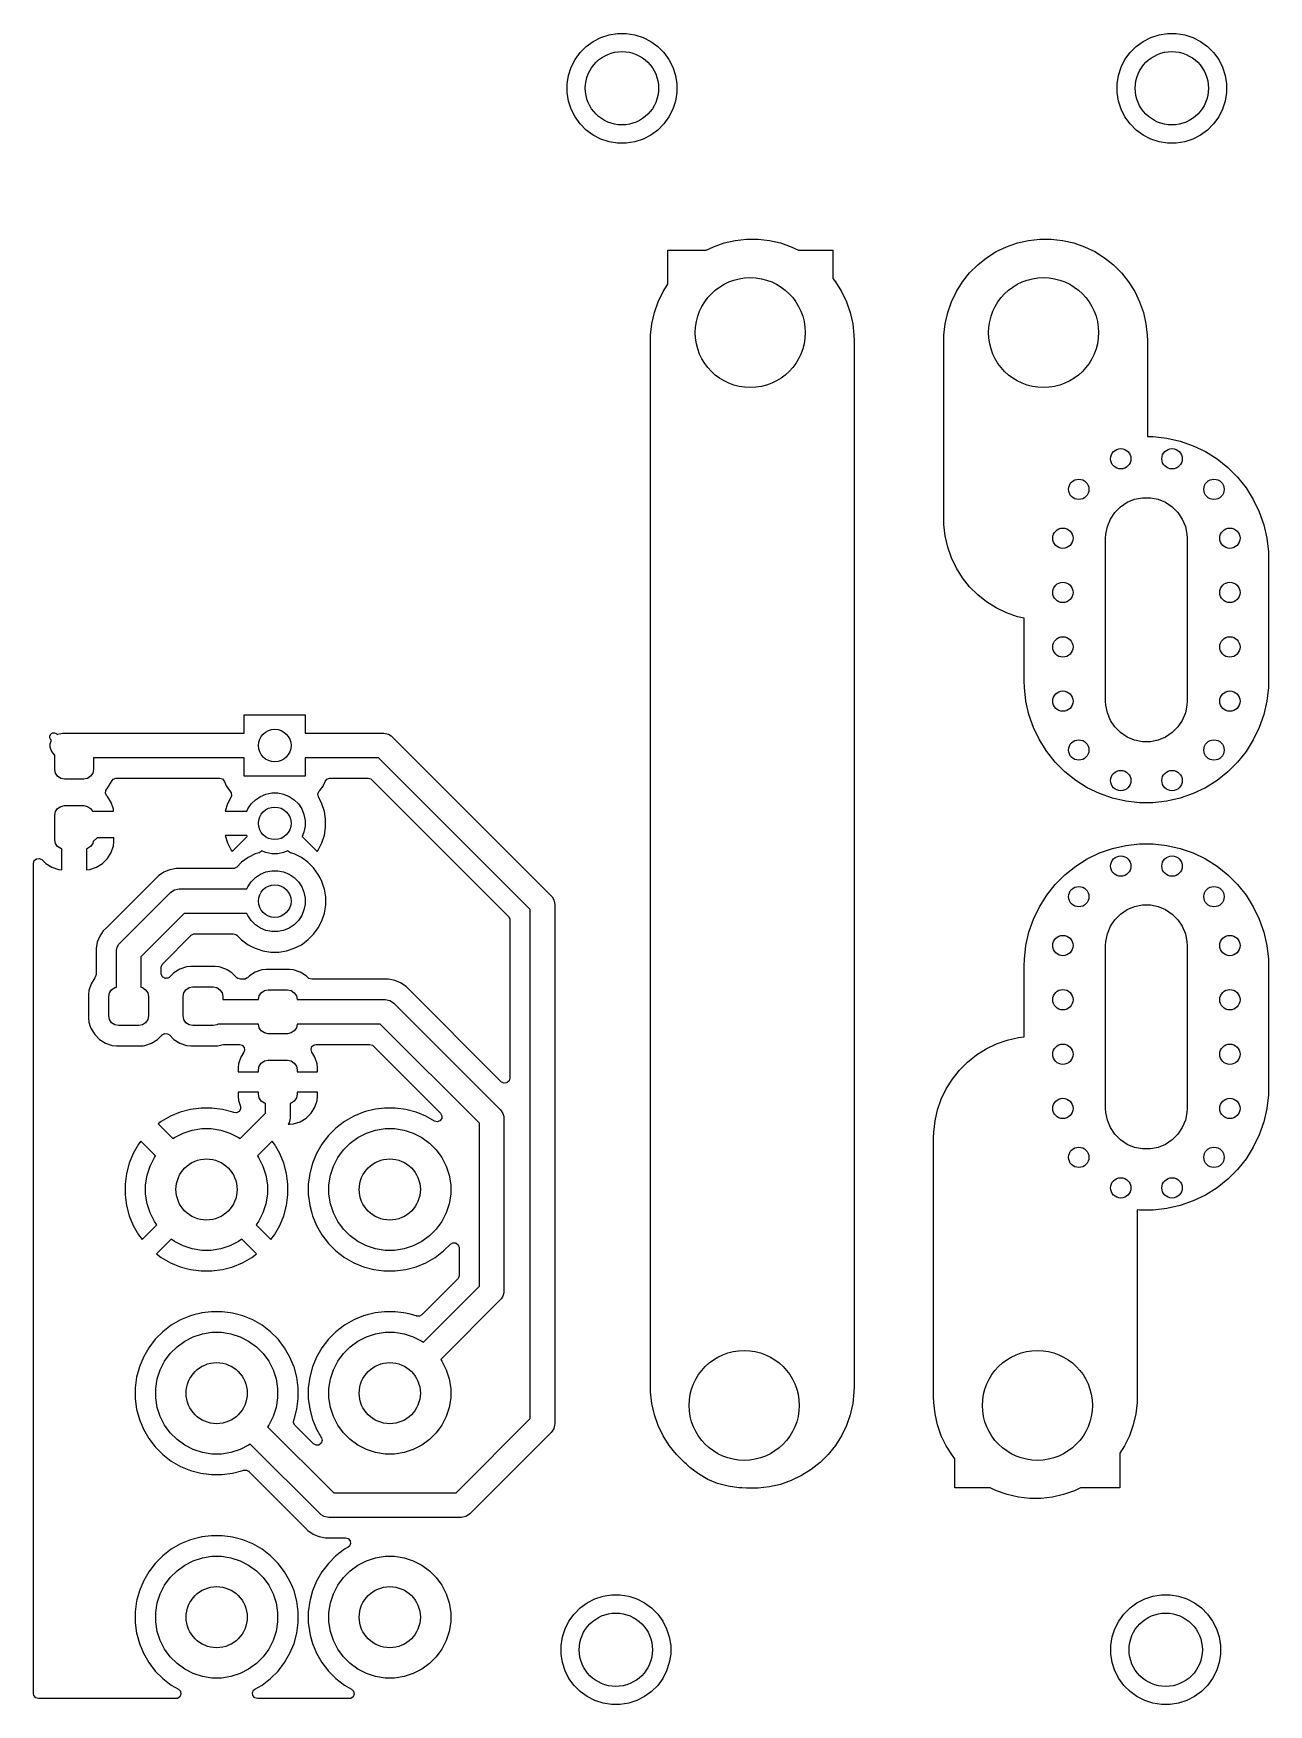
# Model space of a CAD drawing. Extents: x 106.5 to 136.8, y -97.6 to -56.6.
import ezdxf

# ---------------------------------------------------------------- set-up
doc = ezdxf.new("R2010")
doc.units = 0
doc.layers.add('BLACK', color=7, linetype='CONTINUOUS')

msp = doc.modelspace()

# ---------------------------------------------------------------- linework, layer by layer
at = {"layer": 'BLACK', "linetype": 'CONTINUOUS'}
for p, q in [((120.634849, -56.649801), (120.84408, -56.616662)), ((120.84408, -56.616662), (121.05592, -56.616662)), ((121.05592, -56.616662), (121.265151, -56.649801)), ((134.134849, -56.649801), (134.34408, -56.616662)), ((134.34408, -56.616662), (134.55592, -56.616662)), ((134.55592, -56.616662), (134.765151, -56.649801)), ((119.923452, -57.085745), (120.073245, -56.935952)), ((120.073245, -56.935952), (120.244627, -56.811436)), ((120.244627, -56.811436), (120.433377, -56.715263)), ((120.433377, -56.715263), (120.634849, -56.649801)), ((121.265151, -56.649801), (121.466623, -56.715263)), ((121.466623, -56.715263), (121.655373, -56.811436)), ((121.655373, -56.811436), (121.826755, -56.935952)), ((121.826755, -56.935952), (121.976548, -57.085745)), ((133.423452, -57.085745), (133.573245, -56.935952)), ((133.573245, -56.935952), (133.744627, -56.811436)), ((133.744627, -56.811436), (133.933377, -56.715263)), ((133.933377, -56.715263), (134.134849, -56.649801)), ((134.765151, -56.649801), (134.966623, -56.715263)), ((134.966623, -56.715263), (135.155373, -56.811436)), ((135.155373, -56.811436), (135.326755, -56.935952)), ((135.326755, -56.935952), (135.476548, -57.085745)), ((119.702763, -57.445877), (119.798936, -57.257127)), ((119.798936, -57.257127), (119.923452, -57.085745)), ((121.976548, -57.085745), (122.101064, -57.257127)), ((122.101064, -57.257127), (122.197237, -57.445877)), ((133.202763, -57.445877), (133.298936, -57.257127)), ((133.298936, -57.257127), (133.423452, -57.085745)), ((135.476548, -57.085745), (135.601064, -57.257127)), ((135.601064, -57.257127), (135.697237, -57.445877)), ((119.604162, -57.85658), (119.637301, -57.647349)), ((119.637301, -57.647349), (119.702763, -57.445877)), ((122.197237, -57.445877), (122.262699, -57.647349)), ((122.262699, -57.647349), (122.295838, -57.85658)), ((133.104162, -57.85658), (133.137301, -57.647349)), ((133.137301, -57.647349), (133.202763, -57.445877)), ((135.697237, -57.445877), (135.762699, -57.647349)), ((135.762699, -57.647349), (135.795838, -57.85658)), ((119.604162, -58.06842), (119.604162, -57.85658)), ((119.637301, -58.277651), (119.604162, -58.06842)), ((122.295838, -58.06842), (122.262699, -58.277651)), ((122.295838, -57.85658), (122.295838, -58.06842)), ((133.104162, -58.06842), (133.104162, -57.85658)), ((133.137301, -58.277651), (133.104162, -58.06842)), ((135.795838, -58.06842), (135.762699, -58.277651)), ((135.795838, -57.85658), (135.795838, -58.06842)), ((119.702763, -58.479123), (119.637301, -58.277651)), ((119.798936, -58.667873), (119.702763, -58.479123)), ((119.923452, -58.839255), (119.798936, -58.667873)), ((122.101064, -58.667873), (121.976548, -58.839255)), ((122.197237, -58.479123), (122.101064, -58.667873)), ((122.262699, -58.277651), (122.197237, -58.479123)), ((133.202763, -58.479123), (133.137301, -58.277651)), ((133.298936, -58.667873), (133.202763, -58.479123)), ((133.423452, -58.839255), (133.298936, -58.667873)), ((135.601064, -58.667873), (135.476548, -58.839255)), ((135.697237, -58.479123), (135.601064, -58.667873)), ((135.762699, -58.277651), (135.697237, -58.479123)), ((120.073245, -58.989048), (119.923452, -58.839255)), ((120.244627, -59.113564), (120.073245, -58.989048)), ((121.826755, -58.989048), (121.655373, -59.113564)), ((121.976548, -58.839255), (121.826755, -58.989048)), ((133.573245, -58.989048), (133.423452, -58.839255)), ((133.744627, -59.113564), (133.573245, -58.989048)), ((135.326755, -58.989048), (135.155373, -59.113564)), ((135.476548, -58.839255), (135.326755, -58.989048)), ((120.433377, -59.209737), (120.244627, -59.113564)), ((120.634849, -59.275199), (120.433377, -59.209737)), ((120.84408, -59.308338), (120.634849, -59.275199)), ((121.05592, -59.308338), (120.84408, -59.308338)), ((121.265151, -59.275199), (121.05592, -59.308338)), ((121.466623, -59.209737), (121.265151, -59.275199)), ((121.655373, -59.113564), (121.466623, -59.209737)), ((133.933377, -59.209737), (133.744627, -59.113564)), ((134.134849, -59.275199), (133.933377, -59.209737)), ((134.34408, -59.308338), (134.134849, -59.275199)), ((134.55592, -59.308338), (134.34408, -59.308338)), ((134.765151, -59.275199), (134.55592, -59.308338)), ((134.966623, -59.209737), (134.765151, -59.275199)), ((135.155373, -59.113564), (134.966623, -59.209737)), ((122.075, -62.773271), (122.075, -61.9375)), ((122.075, -61.9375), (123.017412, -61.9375)), ((123.017412, -61.9375), (123.193291, -61.852801)), ((123.193291, -61.852801), (123.457911, -61.760207)), ((123.457911, -61.760207), (123.731234, -61.697822)), ((123.731234, -61.697822), (124.009824, -61.666433)), ((124.009824, -61.666433), (124.290176, -61.666433)), ((124.290176, -61.666433), (124.568766, -61.697822)), ((124.568766, -61.697822), (124.842089, -61.760207)), ((124.842089, -61.760207), (125.106709, -61.852801)), ((125.106709, -61.852801), (125.282588, -61.9375)), ((125.282588, -61.9375), (126.125, -61.9375)), ((126.125, -61.9375), (126.125, -62.635691)), ((130.140703, -61.974441), (130.393291, -61.852801)), ((130.393291, -61.852801), (130.657911, -61.760207)), ((130.657911, -61.760207), (130.931234, -61.697822)), ((130.931234, -61.697822), (131.209824, -61.666433)), ((131.209824, -61.666433), (131.490176, -61.666433)), ((131.490176, -61.666433), (131.768766, -61.697822)), ((131.768766, -61.697822), (132.042089, -61.760207)), ((132.042089, -61.760207), (132.306709, -61.852801)), ((132.306709, -61.852801), (132.559297, -61.974441)), ((129.485895, -62.496634), (129.684134, -62.298395)), ((129.684134, -62.298395), (129.903322, -62.123598)), ((129.903322, -62.123598), (130.140703, -61.974441)), ((132.559297, -61.974441), (132.796678, -62.123598)), ((132.796678, -62.123598), (133.015866, -62.298395)), ((133.015866, -62.298395), (133.214105, -62.496634)), ((121.961941, -62.953203), (122.075, -62.773271)), ((126.125, -62.635691), (126.188902, -62.715822)), ((126.188902, -62.715822), (126.338059, -62.953203)), ((129.161941, -62.953203), (129.311098, -62.715822)), ((129.311098, -62.715822), (129.485895, -62.496634)), ((133.214105, -62.496634), (133.388902, -62.715822)), ((133.388902, -62.715822), (133.538059, -62.953203)), ((121.840301, -63.205791), (121.961941, -62.953203)), ((126.338059, -62.953203), (126.459699, -63.205791)), ((129.040301, -63.205791), (129.161941, -62.953203)), ((133.538059, -62.953203), (133.659699, -63.205791)), ((121.685322, -63.743734), (121.747707, -63.470411)), ((121.747707, -63.470411), (121.840301, -63.205791)), ((126.459699, -63.205791), (126.552293, -63.470411)), ((126.552293, -63.470411), (126.614678, -63.743734)), ((128.885322, -63.743734), (128.947707, -63.470411)), ((128.947707, -63.470411), (129.040301, -63.205791)), ((133.659699, -63.205791), (133.752293, -63.470411)), ((133.752293, -63.470411), (133.814678, -63.743734)), ((121.653933, -64.022324), (121.685322, -63.743734)), ((126.614678, -63.743734), (126.646067, -64.022324)), ((128.853933, -64.022324), (128.885322, -63.743734)), ((133.814678, -63.743734), (133.846067, -64.022324)), ((121.65, -64.1625), (121.653933, -64.022324)), ((121.65, -89.8375), (121.65, -64.1625)), ((126.646067, -64.022324), (126.65, -64.1625)), ((126.65, -64.1625), (126.65, -89.8375)), ((128.85, -64.1625), (128.853933, -64.022324)), ((128.85, -68.534999), (128.85, -64.1625)), ((133.846067, -64.022324), (133.85, -64.1625)), ((133.85, -64.1625), (133.85, -66.514719)), ((133.85, -66.514719), (133.993211, -66.514719)), ((133.993211, -66.514719), (134.327519, -66.552386)), ((134.327519, -66.552386), (134.655507, -66.627247)), ((134.655507, -66.627247), (134.97305, -66.73836)), ((134.97305, -66.73836), (135.276157, -66.884329)), ((135.276157, -66.884329), (135.561014, -67.063316)), ((135.561014, -67.063316), (135.82404, -67.273073)), ((135.82404, -67.273073), (136.061926, -67.510959)), ((136.061926, -67.510959), (136.271683, -67.773985)), ((133.353603, -68.128078), (133.534715, -68.053059)), ((133.534715, -68.053059), (133.726983, -68.014814)), ((133.726983, -68.014814), (133.923017, -68.014814)), ((133.923017, -68.014814), (134.115285, -68.053059)), ((134.115285, -68.053059), (134.296397, -68.128078)), ((136.271683, -67.773985), (136.45067, -68.058842)), ((136.45067, -68.058842), (136.596639, -68.361949)), ((132.943079, -68.538602), (133.05199, -68.375606)), ((133.05199, -68.375606), (133.190607, -68.236989)), ((133.190607, -68.236989), (133.353603, -68.128078)), ((134.296397, -68.128078), (134.459393, -68.236989)), ((134.459393, -68.236989), (134.59801, -68.375606)), ((134.59801, -68.375606), (134.706921, -68.538602)), ((136.596639, -68.361949), (136.707752, -68.679492)), ((128.853933, -68.675175), (128.85, -68.534999)), ((128.885322, -68.953765), (128.853933, -68.675175)), ((132.825, -69.009999), (132.829815, -68.911982)), ((132.829815, -68.911982), (132.86806, -68.719714)), ((132.86806, -68.719714), (132.943079, -68.538602)), ((134.706921, -68.538602), (134.78194, -68.719714)), ((134.78194, -68.719714), (134.820185, -68.911982)), ((134.820185, -68.911982), (134.825, -69.009999)), ((136.707752, -68.679492), (136.782613, -69.00748)), ((128.947707, -69.227088), (128.885322, -68.953765)), ((129.040301, -69.491708), (128.947707, -69.227088)), ((132.825, -73.009999), (132.825, -69.009999)), ((134.825, -69.009999), (134.825, -73.009999)), ((136.782613, -69.00748), (136.82028, -69.341788)), ((129.161941, -69.744296), (129.040301, -69.491708)), ((129.311098, -69.981677), (129.161941, -69.744296)), ((136.82028, -69.341788), (136.825, -69.509999)), ((136.825, -69.509999), (136.825, -72.509999)), ((129.485895, -70.200865), (129.311098, -69.981677)), ((129.684134, -70.399104), (129.485895, -70.200865)), ((129.903322, -70.573901), (129.684134, -70.399104)), ((130.140703, -70.723058), (129.903322, -70.573901)), ((130.393291, -70.844698), (130.140703, -70.723058)), ((130.657911, -70.937292), (130.393291, -70.844698)), ((130.825, -70.975429), (130.657911, -70.937292)), ((130.825, -72.509999), (130.825, -70.975429)), ((130.82972, -72.67821), (130.825, -72.509999)), ((136.825, -72.509999), (136.82028, -72.67821)), ((130.867387, -73.012518), (130.82972, -72.67821)), ((130.942248, -73.340506), (130.867387, -73.012518)), ((132.829815, -73.108016), (132.825, -73.009999)), ((134.825, -73.009999), (134.820185, -73.108016)), ((136.782613, -73.012518), (136.707752, -73.340506)), ((136.82028, -72.67821), (136.782613, -73.012518)), ((111.675, -73.799999), (111.675, -73.349999)), ((111.675, -73.349999), (113.175, -73.349999)), ((113.175, -73.349999), (113.175, -73.799999)), ((131.053361, -73.658049), (130.942248, -73.340506)), ((132.86806, -73.300284), (132.829815, -73.108016)), ((132.943079, -73.481396), (132.86806, -73.300284)), ((134.78194, -73.300284), (134.706921, -73.481396)), ((134.820185, -73.108016), (134.78194, -73.300284)), ((136.707752, -73.340506), (136.596639, -73.658049)), ((106.901919, -73.867989), (106.916851, -73.831941)), ((106.916851, -73.831941), (106.944441, -73.804351)), ((106.944441, -73.804351), (106.980489, -73.789419)), ((106.980489, -73.789419), (107.019507, -73.789419)), ((107.019507, -73.789419), (107.055555, -73.804351)), ((107.055555, -73.804351), (107.070709, -73.816787)), ((107.070709, -73.816787), (107.08442, -73.830498)), ((107.08442, -73.830498), (107.097694, -73.822835)), ((107.097694, -73.822835), (107.173341, -73.802566)), ((107.173341, -73.802566), (107.212499, -73.799999)), ((107.212499, -73.799999), (111.675, -73.799999)), ((113.175, -73.799999), (115.099999, -73.799999)), ((115.099999, -73.799999), (115.139157, -73.802566)), ((115.139157, -73.802566), (115.214804, -73.822835)), ((115.214804, -73.822835), (115.282627, -73.861993)), ((131.19933, -73.961156), (131.053361, -73.658049)), ((133.05199, -73.644392), (132.943079, -73.481396)), ((133.190607, -73.783009), (133.05199, -73.644392)), ((133.353603, -73.89192), (133.190607, -73.783009)), ((134.459393, -73.783009), (134.296397, -73.89192)), ((134.59801, -73.644392), (134.459393, -73.783009)), ((134.706921, -73.481396), (134.59801, -73.644392)), ((136.596639, -73.658049), (136.45067, -73.961156)), ((106.901919, -73.907007), (106.901919, -73.867989)), ((106.916851, -73.943055), (106.901919, -73.907007)), ((106.915066, -74.060841), (106.935335, -73.985194)), ((106.915066, -74.139157), (106.915066, -74.060841)), ((106.935335, -74.214804), (106.915066, -74.139157)), ((106.929287, -73.958209), (106.916851, -73.943055)), ((106.942998, -73.97192), (106.929287, -73.958209)), ((106.935335, -73.985194), (106.942998, -73.97192)), ((106.974493, -74.282627), (106.935335, -74.214804)), ((115.282627, -73.861993), (115.312131, -73.887867)), ((115.312131, -73.887867), (119.212132, -77.787868)), ((131.378317, -74.246013), (131.19933, -73.961156)), ((131.588074, -74.509039), (131.378317, -74.246013)), ((133.534715, -73.966939), (133.353603, -73.89192)), ((133.726983, -74.005184), (133.534715, -73.966939)), ((133.923017, -74.005184), (133.726983, -74.005184)), ((134.115285, -73.966939), (133.923017, -74.005184)), ((134.296397, -73.89192), (134.115285, -73.966939)), ((136.271683, -74.246013), (136.061926, -74.509039)), ((136.45067, -73.961156), (136.271683, -74.246013)), ((107.024998, -74.333132), (106.974493, -74.282627)), ((107.024998, -74.687498), (107.024998, -74.333132)), ((111.675, -74.399999), (107.974998, -74.399999)), ((107.974998, -74.399999), (107.974998, -74.687498)), ((111.675, -74.849999), (111.675, -74.399999)), ((114.975735, -74.399999), (113.175, -74.399999)), ((113.175, -74.399999), (113.175, -74.849999)), ((118.7, -78.124264), (114.975735, -74.399999)), ((131.82596, -74.746925), (131.588074, -74.509039)), ((136.061926, -74.509039), (135.82404, -74.746925)), ((107.043077, -74.778385), (107.024998, -74.687498)), ((107.09456, -74.855436), (107.043077, -74.778385)), ((107.171611, -74.906919), (107.09456, -74.855436)), ((107.262498, -74.924998), (107.171611, -74.906919)), ((107.737498, -74.924998), (107.262498, -74.924998)), ((107.828385, -74.906919), (107.737498, -74.924998)), ((107.905436, -74.855436), (107.828385, -74.906919)), ((107.956919, -74.778385), (107.905436, -74.855436)), ((107.974998, -74.687498), (107.956919, -74.778385)), ((108.320338, -75.148348), (108.410906, -75.001514)), ((108.410906, -75.001514), (108.416214, -74.985492)), ((108.416214, -74.985492), (108.455988, -74.928049)), ((108.455988, -74.928049), (108.520504, -74.901227)), ((108.520504, -74.901227), (108.53392, -74.900499)), ((108.53392, -74.900499), (111.07356, -74.900499)), ((111.07356, -74.900499), (111.140599, -74.920184)), ((111.140599, -74.920184), (111.186354, -74.972988)), ((111.186354, -74.972988), (111.189742, -74.981166)), ((111.189742, -74.981166), (111.231202, -75.092327)), ((113.175, -74.849999), (111.675, -74.849999)), ((113.618796, -75.09233), (113.626149, -75.072614)), ((113.626149, -75.072614), (113.660258, -74.981166)), ((113.660258, -74.981166), (113.702129, -74.925232)), ((113.702129, -74.925232), (113.767593, -74.900815)), ((113.767593, -74.900815), (113.77644, -74.900499)), ((113.77644, -74.900499), (114.717059, -74.900499)), ((114.717059, -74.900499), (114.784098, -74.920184)), ((114.784098, -74.920184), (114.80474, -74.936818)), ((114.80474, -74.936818), (118.163181, -78.295258)), ((132.088986, -74.956682), (131.82596, -74.746925)), ((132.373843, -75.135669), (132.088986, -74.956682)), ((135.561014, -74.956682), (135.276157, -75.135669)), ((135.82404, -74.746925), (135.561014, -74.956682)), ((108.27253, -75.276709), (108.277514, -75.207017)), ((108.306015, -75.338032), (108.27253, -75.276709)), ((108.277514, -75.207017), (108.306015, -75.16267)), ((108.306015, -75.16267), (108.320338, -75.148348)), ((108.319946, -75.351963), (108.306015, -75.338032)), ((108.319949, -75.351967), (108.319946, -75.351963)), ((108.41045, -75.49869), (108.319949, -75.351967)), ((111.231202, -75.092327), (111.231206, -75.092334)), ((111.231206, -75.092334), (111.317452, -75.207543)), ((111.352235, -75.362062), (111.266584, -75.530163)), ((111.317452, -75.207543), (111.323725, -75.213816)), ((111.323725, -75.213816), (111.322472, -75.215068)), ((111.322472, -75.215068), (111.35793, -75.262428)), ((111.362918, -75.33212), (111.352235, -75.362062)), ((111.35793, -75.262428), (111.362918, -75.33212)), ((111.845244, -75.534207), (111.949207, -75.430244)), ((111.949207, -75.430244), (112.071454, -75.348561)), ((112.071454, -75.348561), (112.207288, -75.292297)), ((112.207288, -75.292297), (112.351489, -75.263613)), ((112.351489, -75.263613), (112.498515, -75.263613)), ((112.498515, -75.263613), (112.642716, -75.292297)), ((112.642716, -75.292297), (112.77855, -75.348561)), ((112.77855, -75.348561), (112.900797, -75.430244)), ((112.900797, -75.430244), (113.00476, -75.534207)), ((113.484871, -75.293392), (113.511147, -75.228651)), ((113.497767, -75.362061), (113.484871, -75.293392)), ((113.58342, -75.530166), (113.497767, -75.362061)), ((113.511147, -75.228651), (113.526346, -75.21388)), ((113.526278, -75.213812), (113.532538, -75.20755)), ((113.526346, -75.21388), (113.526278, -75.213812)), ((113.532538, -75.20755), (113.532546, -75.207545)), ((113.532546, -75.207545), (113.618796, -75.09233)), ((132.67695, -75.281638), (132.373843, -75.135669)), ((132.994493, -75.392751), (132.67695, -75.281638)), ((133.322481, -75.467612), (132.994493, -75.392751)), ((133.656789, -75.505279), (133.322481, -75.467612)), ((134.327519, -75.467612), (133.993211, -75.505279)), ((134.655507, -75.392751), (134.327519, -75.467612)), ((134.97305, -75.281638), (134.655507, -75.392751)), ((135.276157, -75.135669), (134.97305, -75.281638)), ((107.025002, -75.812502), (107.043081, -75.721615)), ((107.025002, -76.412502), (107.025002, -75.812502)), ((107.043081, -75.721615), (107.094564, -75.644564)), ((107.094564, -75.644564), (107.171615, -75.593081)), ((107.171615, -75.593081), (107.262502, -75.575002)), ((107.262502, -75.575002), (107.737502, -75.575002)), ((107.737502, -75.575002), (107.828389, -75.593081)), ((107.828389, -75.593081), (107.90544, -75.644564)), ((107.90544, -75.644564), (107.950877, -75.712566)), ((107.950877, -75.712566), (107.989998, -75.710002)), ((107.989998, -75.710002), (108.46955, -75.710002)), ((108.410455, -75.498701), (108.41045, -75.49869)), ((108.464682, -75.662349), (108.410455, -75.498701)), ((108.46955, -75.710002), (108.464682, -75.662349)), ((111.266584, -75.530163), (111.20815, -75.710002)), ((111.20815, -75.710002), (111.741381, -75.710002)), ((111.741381, -75.710002), (111.763561, -75.656454)), ((111.763561, -75.656454), (111.845244, -75.534207)), ((113.00476, -75.534207), (113.086443, -75.656454)), ((113.086443, -75.656454), (113.142707, -75.792288)), ((113.142707, -75.792288), (113.171391, -75.936489)), ((113.644223, -75.717296), (113.58342, -75.530166)), ((113.675002, -75.911619), (113.644223, -75.717296)), ((133.993211, -75.505279), (133.656789, -75.505279)), ((111.20815, -76.310002), (111.266583, -76.489837)), ((111.741381, -76.310002), (111.20815, -76.310002)), ((111.750186, -76.331262), (111.741381, -76.310002)), ((113.142707, -76.227716), (113.099816, -76.331263)), ((113.171391, -76.083515), (113.142707, -76.227716)), ((113.171391, -75.936489), (113.171391, -76.083515)), ((113.58342, -76.489837), (113.644223, -76.302707)), ((113.644223, -76.302707), (113.675002, -76.108384)), ((113.675002, -76.108384), (113.675002, -75.911619)), ((107.043081, -76.503389), (107.025002, -76.412502)), ((107.094564, -76.58044), (107.043081, -76.503389)), ((107.171615, -76.631923), (107.094564, -76.58044)), ((107.2, -76.637569), (107.171615, -76.631923)), ((107.2, -77.148636), (107.2, -76.637569)), ((107.828389, -76.631923), (107.8, -76.63757)), ((107.8, -76.63757), (107.8, -77.148636)), ((107.90544, -76.58044), (107.828389, -76.631923)), ((107.956923, -76.503389), (107.90544, -76.58044)), ((107.965874, -76.458389), (107.956923, -76.503389)), ((108.061762, -76.362502), (107.965874, -76.458389)), ((108.475002, -76.362502), (108.061762, -76.362502)), ((108.410455, -76.726302), (108.464682, -76.562654)), ((108.464682, -76.562654), (108.475001, -76.461656)), ((108.475001, -76.461656), (108.475002, -76.461643)), ((108.475002, -76.461643), (108.475002, -76.362502)), ((111.266583, -76.489837), (111.355907, -76.665147)), ((111.355907, -76.665147), (111.381321, -76.700127)), ((111.381321, -76.700127), (111.381322, -76.700127)), ((111.381322, -76.700127), (111.750186, -76.331262)), ((112.088184, -76.700371), (112.038823, -76.73062)), ((112.103739, -76.684815), (112.088184, -76.700371)), ((112.207288, -76.727707), (112.103739, -76.684815)), ((112.746263, -76.684816), (112.642716, -76.727707)), ((112.76182, -76.700373), (112.746263, -76.684816)), ((112.811182, -76.730623), (112.76182, -76.700373)), ((113.099816, -76.331263), (113.46868, -76.700128)), ((113.46868, -76.700127), (113.494097, -76.665145)), ((113.46868, -76.700128), (113.46868, -76.700127)), ((113.494097, -76.665145), (113.58342, -76.489837)), ((132.67695, -76.738358), (132.994493, -76.627245)), ((132.994493, -76.627245), (133.322481, -76.552384)), ((133.322481, -76.552384), (133.656789, -76.514717)), ((133.656789, -76.514717), (133.993211, -76.514717)), ((133.993211, -76.514717), (134.327519, -76.552384)), ((134.327519, -76.552384), (134.655507, -76.627245)), ((134.655507, -76.627245), (134.97305, -76.738358)), ((106.5005, -76.992845), (106.520185, -76.925806)), ((106.5005, -84.868905), (106.5005, -76.992845)), ((106.520185, -76.925806), (106.572989, -76.880051)), ((106.572989, -76.880051), (106.642147, -76.870107)), ((106.642147, -76.870107), (106.705703, -76.899132)), ((106.705703, -76.899132), (106.712181, -76.905164)), ((106.712181, -76.905164), (106.801963, -76.994946)), ((106.801963, -76.994946), (106.801967, -76.994949)), ((106.801967, -76.994949), (106.94869, -77.08545)), ((106.94869, -77.08545), (106.948701, -77.085455)), ((106.948701, -77.085455), (107.112349, -77.139682)), ((107.887654, -77.139682), (108.051302, -77.085455)), ((108.051302, -77.085455), (108.051313, -77.08545)), ((108.051313, -77.08545), (108.198036, -76.994949)), ((108.198036, -76.994949), (108.19804, -76.994946)), ((108.19804, -76.994946), (108.319946, -76.87304)), ((108.319946, -76.87304), (108.319949, -76.873036)), ((108.319949, -76.873036), (108.41045, -76.726313)), ((108.41045, -76.726313), (108.410455, -76.726302)), ((110.001155, -77.119499), (109.84651, -77.15026)), ((111.405663, -77.119499), (110.001155, -77.119499)), ((111.432021, -77.116665), (111.405663, -77.119499)), ((111.493344, -77.083181), (111.432021, -77.116665)), ((111.610355, -76.96617), (111.493344, -77.083181)), ((111.769594, -76.850475), (111.610355, -76.96617)), ((111.944974, -76.761114), (111.769594, -76.850475)), ((112.038823, -76.73062), (111.944974, -76.761114)), ((112.351489, -76.756391), (112.207288, -76.727707)), ((112.498515, -76.756391), (112.351489, -76.756391)), ((112.642716, -76.727707), (112.498515, -76.756391)), ((112.905029, -76.761116), (112.811182, -76.730623)), ((113.080405, -76.850475), (112.905029, -76.761116)), ((113.239646, -76.966171), (113.080405, -76.850475)), ((113.378828, -77.105353), (113.239646, -76.966171)), ((113.494524, -77.264594), (113.378828, -77.105353)), ((131.82596, -77.273071), (132.088986, -77.063314)), ((132.088986, -77.063314), (132.373843, -76.884327)), ((132.373843, -76.884327), (132.67695, -76.738358)), ((134.97305, -76.738358), (135.276157, -76.884327)), ((135.276157, -76.884327), (135.561014, -77.063314)), ((135.561014, -77.063314), (135.82404, -77.273071)), ((107.112349, -77.139682), (107.2, -77.148636)), ((107.8, -77.148636), (107.887654, -77.139682)), ((109.569711, -77.298211), (108.327212, -78.54071)), ((109.569712, -77.29821), (109.569711, -77.298211)), ((109.569713, -77.298208), (109.569712, -77.29821)), ((109.700815, -77.210608), (109.569713, -77.298208)), ((109.700824, -77.210603), (109.700815, -77.210608)), ((109.803834, -77.167936), (109.700824, -77.210603)), ((109.846498, -77.150263), (109.803833, -77.167935)), ((109.803833, -77.167935), (109.803834, -77.167936)), ((109.84651, -77.15026), (109.846498, -77.150263)), ((111.763559, -77.566451), (111.845242, -77.444204)), ((111.845242, -77.444204), (111.949205, -77.340241)), ((111.949205, -77.340241), (112.071452, -77.258558)), ((112.071452, -77.258558), (112.207286, -77.202294)), ((112.207286, -77.202294), (112.351487, -77.17361)), ((112.351487, -77.17361), (112.498513, -77.17361)), ((112.498513, -77.17361), (112.642714, -77.202294)), ((112.642714, -77.202294), (112.778548, -77.258558)), ((112.778548, -77.258558), (112.900795, -77.340241)), ((112.900795, -77.340241), (113.004758, -77.444204)), ((113.004758, -77.444204), (113.086441, -77.566451)), ((113.536743, -77.347454), (113.494524, -77.264594)), ((113.583882, -77.439969), (113.536743, -77.347454)), ((113.583882, -77.439971), (113.583882, -77.439969)), ((113.583884, -77.439974), (113.583882, -77.439971)), ((113.616487, -77.540316), (113.583884, -77.439974)), ((113.644709, -77.627172), (113.616487, -77.540316)), ((131.378317, -77.773983), (131.588074, -77.510957)), ((131.588074, -77.510957), (131.82596, -77.273071)), ((135.82404, -77.273071), (136.061926, -77.510957)), ((136.061926, -77.510957), (136.271683, -77.773983)), ((108.625369, -78.950367), (109.867869, -77.707867)), ((109.867869, -77.707867), (109.897373, -77.681993)), ((109.897373, -77.681993), (109.965196, -77.642835)), ((109.965196, -77.642835), (110.040843, -77.622566)), ((110.040843, -77.622566), (110.080001, -77.619999)), ((110.080001, -77.619999), (111.741379, -77.619999)), ((111.741379, -77.619999), (111.763559, -77.566451)), ((113.086441, -77.566451), (113.142705, -77.702285)), ((113.142705, -77.702285), (113.171389, -77.846486)), ((113.171389, -77.846486), (113.171389, -77.993512)), ((113.6755, -77.821576), (113.644709, -77.627172)), ((113.6755, -78.018421), (113.6755, -77.821576)), ((119.212132, -77.787868), (119.238006, -77.817372)), ((119.238006, -77.817372), (119.277164, -77.885195)), ((119.277164, -77.885195), (119.297433, -77.960842)), ((131.19933, -78.05884), (131.378317, -77.773983)), ((136.271683, -77.773983), (136.45067, -78.05884)), ((110.204265, -78.219999), (109.137501, -79.286763)), ((111.741379, -78.219999), (110.204265, -78.219999)), ((111.763559, -78.273547), (111.741379, -78.219999)), ((111.845242, -78.395794), (111.763559, -78.273547)), ((113.086441, -78.273547), (113.004758, -78.395794)), ((113.142705, -78.137713), (113.086441, -78.273547)), ((113.171389, -77.993512), (113.142705, -78.137713)), ((113.583884, -78.400024), (113.644709, -78.212825)), ((113.644709, -78.212825), (113.6755, -78.018421)), ((118.163181, -78.295258), (118.196666, -78.356581)), ((118.196666, -78.356581), (118.1995, -78.382939)), ((118.7, -90.625736), (118.7, -78.124264)), ((119.297433, -77.960842), (119.3, -78)), ((119.3, -78), (119.3, -90.75)), ((130.942248, -78.67949), (131.053361, -78.361947)), ((131.053361, -78.361947), (131.19933, -78.05884)), ((133.05199, -78.375604), (133.190607, -78.236987)), ((133.190607, -78.236987), (133.353603, -78.128076)), ((133.353603, -78.128076), (133.534715, -78.053057)), ((133.534715, -78.053057), (133.726983, -78.014812)), ((133.726983, -78.014812), (133.923017, -78.014812)), ((133.923017, -78.014812), (134.115285, -78.053057)), ((134.115285, -78.053057), (134.296397, -78.128076)), ((134.296397, -78.128076), (134.459393, -78.236987)), ((134.459393, -78.236987), (134.59801, -78.375604)), ((136.45067, -78.05884), (136.596639, -78.361947)), ((136.596639, -78.361947), (136.707752, -78.67949)), ((108.21571, -78.652211), (108.12811, -78.783313)), ((108.292518, -78.575404), (108.21571, -78.652211)), ((108.327212, -78.54071), (108.292518, -78.575404)), ((109.67432, -79.457758), (110.37526, -78.756818)), ((110.37526, -78.756818), (110.436583, -78.723333)), ((110.436583, -78.723333), (110.462941, -78.720499)), ((110.462941, -78.720499), (111.405663, -78.720499)), ((111.405663, -78.720499), (111.472702, -78.740184)), ((111.472702, -78.740184), (111.493344, -78.756817)), ((111.493344, -78.756817), (111.610354, -78.873827)), ((111.949205, -78.499757), (111.845242, -78.395794)), ((112.071452, -78.58144), (111.949205, -78.499757)), ((112.207286, -78.637704), (112.071452, -78.58144)), ((112.351487, -78.666388), (112.207286, -78.637704)), ((112.498513, -78.666388), (112.351487, -78.666388)), ((112.642714, -78.637704), (112.498513, -78.666388)), ((112.778548, -78.58144), (112.642714, -78.637704)), ((112.900795, -78.499757), (112.778548, -78.58144)), ((113.004758, -78.395794), (112.900795, -78.499757)), ((113.239646, -78.873827), (113.378828, -78.734645)), ((113.378828, -78.734645), (113.494524, -78.575404)), ((113.494524, -78.575404), (113.583884, -78.400024)), ((118.1995, -78.382939), (118.1995, -82.268059)), ((130.867387, -79.007478), (130.942248, -78.67949)), ((132.829815, -78.91198), (132.86806, -78.719712)), ((132.86806, -78.719712), (132.943079, -78.5386)), ((132.943079, -78.5386), (133.05199, -78.375604)), ((134.59801, -78.375604), (134.706921, -78.5386)), ((134.706921, -78.5386), (134.78194, -78.719712)), ((134.78194, -78.719712), (134.820185, -78.91198)), ((136.707752, -78.67949), (136.782613, -79.007478)), ((108.067762, -78.929009), (108.037001, -79.083652)), ((108.037001, -79.083652), (108.037001, -79.717948)), ((108.067765, -78.928997), (108.067762, -78.929009)), ((108.128103, -78.783326), (108.067765, -78.928997)), ((108.12811, -78.783313), (108.128103, -78.783326)), ((108.537501, -79.162499), (108.540068, -79.123341)), ((108.537501, -80.034945), (108.537501, -79.162499)), ((108.540068, -79.123341), (108.560337, -79.047694)), ((108.560337, -79.047694), (108.599495, -78.979871)), ((108.599495, -78.979871), (108.625369, -78.950367)), ((111.610354, -78.873827), (111.769595, -78.989523)), ((111.769595, -78.989523), (111.852455, -79.031742)), ((111.852455, -79.031742), (111.94497, -79.078881)), ((111.94497, -79.078881), (111.944972, -79.078881)), ((111.944972, -79.078881), (111.944975, -79.078883)), ((111.944975, -79.078883), (112.045317, -79.111486)), ((112.045317, -79.111486), (112.132173, -79.139708)), ((112.132173, -79.139708), (112.326578, -79.170499)), ((112.326578, -79.170499), (112.326583, -79.170499)), ((112.326583, -79.170499), (112.523422, -79.170499)), ((112.523422, -79.170499), (112.717826, -79.139708)), ((112.717826, -79.139708), (112.905025, -79.078883)), ((112.905025, -79.078883), (113.080405, -78.989523)), ((113.080405, -78.989523), (113.239646, -78.873827)), ((130.82972, -79.341786), (130.867387, -79.007478)), ((132.825, -79.009997), (132.829815, -78.91198)), ((132.825, -83.009997), (132.825, -79.009997)), ((134.820185, -78.91198), (134.825, -79.009997)), ((134.825, -79.009997), (134.825, -83.009997)), ((136.782613, -79.007478), (136.82028, -79.341786)), ((109.137501, -79.286763), (109.137501, -80.034945)), ((109.638001, -79.545439), (109.657686, -79.4784)), ((109.638001, -79.693946), (109.638001, -79.545439)), ((109.657686, -79.4784), (109.67432, -79.457758)), ((110.09848, -79.589093), (109.951647, -79.679661)), ((110.098483, -79.589092), (110.09848, -79.589093)), ((110.262246, -79.534825), (110.098483, -79.589092)), ((110.363311, -79.524501), (110.262246, -79.534825)), ((110.363329, -79.5245), (110.363311, -79.524501)), ((110.961677, -79.5245), (110.363329, -79.5245)), ((111.06275, -79.534825), (110.961677, -79.5245)), ((111.062752, -79.534826), (111.06275, -79.534825)), ((111.225068, -79.588612), (111.062752, -79.534826)), ((111.226512, -79.589091), (111.225068, -79.588612)), ((111.226517, -79.589093), (111.226512, -79.589091)), ((111.260125, -79.609823), (111.226517, -79.589093)), ((130.825, -79.509997), (130.82972, -79.341786)), ((130.825, -81.25412), (130.825, -79.509997)), ((136.82028, -79.341786), (136.825, -79.509997)), ((136.825, -79.509997), (136.825, -82.509997)), ((107.914093, -79.948484), (107.859827, -80.112247)), ((107.914094, -79.948481), (107.914093, -79.948484)), ((108.004662, -79.801647), (107.914094, -79.948481)), ((108.009139, -79.795987), (108.004662, -79.801647)), ((108.017316, -79.784987), (108.008719, -79.795655)), ((108.008719, -79.795655), (108.009139, -79.795987)), ((108.037001, -79.717948), (108.017316, -79.784987)), ((109.638317, -79.702792), (109.638001, -79.693946)), ((109.639872, -79.706962), (109.638317, -79.702792)), ((109.643024, -79.728881), (109.639872, -79.706962)), ((109.654996, -79.74751), (109.643024, -79.728881)), ((109.662734, -79.768256), (109.654996, -79.74751)), ((109.673515, -79.776327), (109.662734, -79.768256)), ((109.680798, -79.787659), (109.673515, -79.776327)), ((109.70094, -79.796857), (109.680798, -79.787659)), ((109.718667, -79.810128), (109.70094, -79.796857)), ((109.732102, -79.811088), (109.718667, -79.810128)), ((109.744354, -79.816684), (109.732102, -79.811088)), ((109.766272, -79.813532), (109.744354, -79.816684)), ((109.788359, -79.815112), (109.766272, -79.813532)), ((109.80018, -79.808656), (109.788359, -79.815112)), ((109.813512, -79.80674), (109.80018, -79.808656)), ((109.830245, -79.792239), (109.813512, -79.80674)), ((109.849682, -79.781627), (109.830245, -79.792239)), ((109.951647, -79.679661), (109.849682, -79.781627)), ((111.373349, -79.67966), (111.260125, -79.609823)), ((111.37335, -79.679661), (111.373349, -79.67966)), ((111.494368, -79.800679), (111.37335, -79.679661)), ((111.51501, -79.817313), (111.494368, -79.800679)), ((111.582049, -79.836998), (111.51501, -79.817313)), ((111.667946, -79.836998), (111.582049, -79.836998)), ((111.694304, -79.834164), (111.667946, -79.836998)), ((111.69668, -79.832866), (111.694304, -79.834164)), ((111.702881, -79.831975), (111.69668, -79.832866)), ((111.728699, -79.815382), (111.702881, -79.831975)), ((111.755627, -79.800679), (111.728699, -79.815382)), ((111.801646, -79.754659), (111.755627, -79.800679)), ((111.948479, -79.664091), (111.801646, -79.754659)), ((111.948482, -79.66409), (111.948479, -79.664091)), ((112.112245, -79.609823), (111.948482, -79.66409)), ((112.21331, -79.599499), (112.112245, -79.609823)), ((112.213328, -79.599498), (112.21331, -79.599499)), ((112.786676, -79.599498), (112.213328, -79.599498)), ((112.887749, -79.609823), (112.786676, -79.599498)), ((112.887751, -79.609824), (112.887749, -79.609823)), ((113.051514, -79.66409), (112.887751, -79.609824)), ((113.198348, -79.754658), (113.051514, -79.66409)), ((113.198349, -79.754659), (113.198348, -79.754658)), ((113.244369, -79.800679), (113.198349, -79.754659)), ((113.265011, -79.817313), (113.244369, -79.800679)), ((113.33205, -79.836998), (113.265011, -79.817313)), ((115.21634, -79.836998), (113.33205, -79.836998)), ((115.216343, -79.836998), (115.21634, -79.836998)), ((115.370987, -79.867759), (115.216343, -79.836998)), ((115.370999, -79.867762), (115.370987, -79.867759)), ((115.51667, -79.9281), (115.370999, -79.867762)), ((115.516683, -79.928107), (115.51667, -79.9281)), ((115.647786, -80.015708), (115.516683, -79.928107)), ((107.859826, -80.112248), (107.849501, -80.213315)), ((107.849501, -80.213315), (107.849501, -80.786669)), ((107.859827, -80.112248), (107.859826, -80.112248)), ((107.859827, -80.112247), (107.859827, -80.112248)), ((108.350001, -80.2625), (108.36808, -80.171613)), ((108.350001, -80.7375), (108.350001, -80.2625)), ((108.36808, -80.171613), (108.419563, -80.094562)), ((108.419563, -80.094562), (108.496614, -80.043079)), ((108.496614, -80.043079), (108.537501, -80.034945)), ((109.137501, -80.034945), (109.178388, -80.043079)), ((109.178388, -80.043079), (109.255439, -80.094562)), ((109.255439, -80.094562), (109.306922, -80.171613)), ((109.306922, -80.171613), (109.325001, -80.2625)), ((109.325001, -80.2625), (109.325001, -80.7375)), ((110.174999, -80.2625), (110.193078, -80.171613)), ((110.174999, -80.7375), (110.174999, -80.2625)), ((110.193078, -80.171613), (110.244561, -80.094562)), ((110.244561, -80.094562), (110.321612, -80.043079)), ((110.321612, -80.043079), (110.412499, -80.025)), ((110.412499, -80.025), (110.912499, -80.025)), ((110.912499, -80.025), (111.003386, -80.043079)), ((111.003386, -80.043079), (111.080437, -80.094562)), ((111.080437, -80.094562), (111.13192, -80.171613)), ((111.13192, -80.171613), (111.149999, -80.2625)), ((111.149999, -80.2625), (111.149999, -80.337498)), ((111.149999, -80.337498), (112.024998, -80.337498)), ((112.024998, -80.337498), (112.043077, -80.246611)), ((112.043077, -80.246611), (112.09456, -80.16956)), ((112.09456, -80.16956), (112.171611, -80.118077)), ((112.171611, -80.118077), (112.262498, -80.099998)), ((112.262498, -80.099998), (112.737498, -80.099998)), ((112.737498, -80.099998), (112.828385, -80.118077)), ((112.828385, -80.118077), (112.905436, -80.16956)), ((112.905436, -80.16956), (112.956919, -80.246611)), ((112.956919, -80.246611), (112.974998, -80.337498)), ((112.974998, -80.337498), (115.137498, -80.337498)), ((115.137498, -80.337498), (115.176656, -80.340065)), ((115.176656, -80.340065), (115.252303, -80.360334)), ((115.252303, -80.360334), (115.320126, -80.399492)), ((115.320126, -80.399492), (115.34963, -80.425366)), ((115.64779, -80.015711), (115.647786, -80.015708)), ((117.987819, -82.35574), (115.64779, -80.015711)), ((107.849501, -80.786669), (107.849502, -80.786687)), ((107.849502, -80.786687), (107.859826, -80.887752)), ((108.36808, -80.828387), (108.350001, -80.7375)), ((109.325001, -80.7375), (109.306922, -80.828387)), ((110.193078, -80.828387), (110.174999, -80.7375)), ((115.34963, -80.425366), (117.962132, -83.037868)), ((107.859826, -80.887752), (107.89611, -80.997249)), ((107.89611, -80.997249), (107.914093, -81.051516)), ((107.914093, -81.051516), (108.004661, -81.19835)), ((108.004661, -81.19835), (108.126651, -81.32034)), ((108.419563, -80.905438), (108.36808, -80.828387)), ((108.496614, -80.956921), (108.419563, -80.905438)), ((108.587501, -80.975), (108.496614, -80.956921)), ((109.087501, -80.975), (108.587501, -80.975)), ((109.178388, -80.956921), (109.087501, -80.975)), ((109.255439, -80.905438), (109.178388, -80.956921)), ((109.306922, -80.828387), (109.255439, -80.905438)), ((109.548351, -81.32034), (109.662319, -81.206372)), ((109.662319, -81.206372), (109.723642, -81.172887)), ((109.723642, -81.172887), (109.793334, -81.177871)), ((109.793334, -81.177871), (109.837681, -81.206372)), ((109.837681, -81.206372), (109.951649, -81.32034)), ((110.244561, -80.905438), (110.193078, -80.828387)), ((110.321612, -80.956921), (110.244561, -80.905438)), ((110.412499, -80.975), (110.321612, -80.956921)), ((110.912499, -80.975), (110.412499, -80.975)), ((111.003386, -80.956921), (110.912499, -80.975)), ((111.032455, -80.937498), (111.003386, -80.956921)), ((112.024998, -80.937498), (111.032455, -80.937498)), ((112.043077, -81.028385), (112.024998, -80.937498)), ((112.09456, -81.105436), (112.043077, -81.028385)), ((112.171611, -81.156919), (112.09456, -81.105436)), ((112.262498, -81.174998), (112.171611, -81.156919)), ((112.737498, -81.174998), (112.262498, -81.174998)), ((112.828385, -81.156919), (112.737498, -81.174998)), ((112.905436, -81.105436), (112.828385, -81.156919)), ((112.956919, -81.028385), (112.905436, -81.105436)), ((112.974998, -80.937498), (112.956919, -81.028385)), ((115.013234, -80.937498), (112.974998, -80.937498)), ((117.45, -83.374264), (115.013234, -80.937498)), ((108.126651, -81.32034), (108.273485, -81.410908)), ((108.273485, -81.410908), (108.437248, -81.465174)), ((108.437248, -81.465174), (108.538324, -81.4755)), ((108.538324, -81.4755), (109.136677, -81.475499)), ((109.136677, -81.475499), (109.136685, -81.475498)), ((109.136685, -81.475498), (109.136688, -81.475498)), ((109.136688, -81.475498), (109.192031, -81.469844)), ((109.192031, -81.469844), (109.237754, -81.465174)), ((109.237754, -81.465174), (109.401517, -81.410908)), ((109.401517, -81.410908), (109.548351, -81.32034)), ((109.951649, -81.32034), (110.098483, -81.410908)), ((110.098483, -81.410908), (110.262246, -81.465174)), ((110.262246, -81.465174), (110.363322, -81.4755)), ((110.363322, -81.4755), (110.961675, -81.475499)), ((110.961675, -81.475499), (110.961683, -81.475498)), ((110.961683, -81.475498), (110.961686, -81.475498)), ((110.961686, -81.475498), (111.017029, -81.469844)), ((111.017029, -81.469844), (111.062752, -81.465174)), ((111.062752, -81.465174), (111.12577, -81.444291)), ((111.12577, -81.444291), (111.164773, -81.437998)), ((111.164773, -81.437998), (111.559017, -81.437998)), ((111.559017, -81.437998), (111.626056, -81.457683)), ((111.664555, -81.627095), (111.589553, -81.74869)), ((111.626056, -81.457683), (111.671811, -81.510487)), ((111.681755, -81.579645), (111.664555, -81.627095)), ((111.671811, -81.510487), (111.681755, -81.579645)), ((113.317008, -81.559703), (113.33793, -81.493039)), ((113.335449, -81.627095), (113.317008, -81.559703)), ((113.41045, -81.74869), (113.335449, -81.627095)), ((113.33793, -81.493039), (113.391572, -81.448269)), ((113.391572, -81.448269), (113.440987, -81.437998)), ((113.440987, -81.437998), (114.754558, -81.437998)), ((114.754558, -81.437998), (114.821597, -81.457683)), ((114.821597, -81.457683), (114.842239, -81.474317)), ((114.842239, -81.474317), (116.49561, -83.127688)), ((129.653322, -81.696095), (129.890703, -81.546938)), ((129.890703, -81.546938), (130.143291, -81.425298)), ((130.143291, -81.425298), (130.407911, -81.332704)), ((130.407911, -81.332704), (130.681234, -81.270319)), ((130.681234, -81.270319), (130.825, -81.25412)), ((111.535321, -81.912349), (111.525002, -82.013347)), ((111.525002, -82.013347), (111.525002, -82.112502)), ((111.589548, -81.748701), (111.535321, -81.912349)), ((111.589553, -81.74869), (111.589548, -81.748701)), ((112.025002, -82.062502), (112.043081, -81.971615)), ((112.043081, -81.971615), (112.094564, -81.894564)), ((112.094564, -81.894564), (112.171615, -81.843081)), ((112.171615, -81.843081), (112.262502, -81.825002)), ((112.262502, -81.825002), (112.737502, -81.825002)), ((112.737502, -81.825002), (112.828389, -81.843081)), ((112.828389, -81.843081), (112.90544, -81.894564)), ((112.90544, -81.894564), (112.956923, -81.971615)), ((112.956923, -81.971615), (112.975002, -82.062502)), ((113.410455, -81.748701), (113.41045, -81.74869)), ((113.464682, -81.912349), (113.410455, -81.748701)), ((113.475, -82.013347), (113.464682, -81.912349)), ((113.475001, -82.013362), (113.475, -82.013347)), ((113.475001, -82.112502), (113.475001, -82.013362)), ((129.235895, -82.069131), (129.434134, -81.870892)), ((129.434134, -81.870892), (129.653322, -81.696095)), ((111.525002, -82.112502), (112.025002, -82.112502)), ((112.025002, -82.112502), (112.025002, -82.062502)), ((112.975002, -82.062502), (112.975002, -82.112502)), ((112.975002, -82.112502), (113.475001, -82.112502)), ((117.994297, -82.361772), (117.987819, -82.35574)), ((118.057853, -82.390797), (117.994297, -82.361772)), ((118.127011, -82.380853), (118.057853, -82.390797)), ((118.179815, -82.335098), (118.127011, -82.380853)), ((118.1995, -82.268059), (118.179815, -82.335098)), ((128.911941, -82.5257), (129.061098, -82.288319)), ((129.061098, -82.288319), (129.235895, -82.069131)), ((112.025002, -82.612502), (111.525003, -82.612502)), ((111.525003, -82.612502), (111.525003, -82.711656)), ((111.525003, -82.711656), (111.535321, -82.812654)), ((111.535321, -82.812654), (111.583668, -82.958556)), ((112.025002, -82.662502), (112.025002, -82.612502)), ((112.043081, -82.753389), (112.025002, -82.662502)), ((112.094564, -82.83044), (112.043081, -82.753389)), ((112.171615, -82.881923), (112.094564, -82.83044)), ((112.90544, -82.83044), (112.828389, -82.881923)), ((112.956923, -82.753389), (112.90544, -82.83044)), ((112.975002, -82.662502), (112.956923, -82.753389)), ((113.475002, -82.612502), (112.975002, -82.612502)), ((112.975002, -82.612502), (112.975002, -82.662502)), ((113.410455, -82.976302), (113.464682, -82.812654)), ((113.464682, -82.812654), (113.475001, -82.711656)), ((113.475001, -82.711656), (113.475002, -82.711643)), ((113.475002, -82.711643), (113.475002, -82.612502)), ((128.697707, -83.042908), (128.790301, -82.778288)), ((128.790301, -82.778288), (128.911941, -82.5257)), ((136.82028, -82.678208), (136.782613, -83.012516)), ((136.825, -82.509997), (136.82028, -82.678208)), ((109.863517, -83.202409), (109.636471, -83.333496)), ((109.863528, -83.202404), (109.863517, -83.202409)), ((110.105744, -83.102075), (109.863528, -83.202404)), ((110.358979, -83.034222), (110.105744, -83.102075)), ((110.35899, -83.03422), (110.358979, -83.034222)), ((110.618905, -83), (110.35899, -83.03422)), ((110.881094, -83), (110.618905, -83)), ((111.141009, -83.03422), (110.881094, -83)), ((111.14102, -83.034222), (111.141009, -83.03422)), ((111.394258, -83.102076), (111.14102, -83.034222)), ((111.418512, -83.112122), (111.394257, -83.102076)), ((111.394257, -83.102076), (111.394258, -83.102076)), ((111.487817, -83.119619), (111.418512, -83.112122)), ((111.550338, -83.088426), (111.487817, -83.119619)), ((111.58607, -83.028385), (111.550338, -83.088426)), ((111.57484, -83.750895), (112.200002, -83.125734)), ((111.583668, -82.958556), (111.58607, -83.028385)), ((112.200002, -82.887569), (112.171615, -82.881923)), ((112.200002, -83.125734), (112.200002, -82.887569)), ((112.797435, -83.289156), (112.777166, -83.364803)), ((112.800002, -83.249998), (112.797435, -83.289156)), ((112.828389, -82.881923), (112.800002, -82.887569)), ((112.800002, -82.887569), (112.800002, -83.249998)), ((113.051313, -83.33545), (113.198036, -83.244949)), ((113.198036, -83.244949), (113.19804, -83.244946)), ((113.19804, -83.244946), (113.319946, -83.12304)), ((113.319946, -83.12304), (113.319949, -83.123036)), ((113.319949, -83.123036), (113.41045, -82.976313)), ((113.41045, -82.976313), (113.410455, -82.976302)), ((114.363299, -83.201958), (114.136196, -83.333075)), ((114.363309, -83.201953), (114.363299, -83.201958)), ((114.605571, -83.101605), (114.363309, -83.201953)), ((114.605581, -83.101602), (114.605571, -83.101605)), ((114.654755, -83.088426), (114.605581, -83.101602)), ((114.858884, -83.03373), (114.654755, -83.088426)), ((114.899482, -83.028385), (114.858884, -83.03373)), ((115.118872, -82.9995), (114.899482, -83.028385)), ((115.11888, -82.9995), (115.118872, -82.9995)), ((115.38112, -82.9995), (115.11888, -82.9995)), ((115.381127, -82.9995), (115.38112, -82.9995)), ((115.583339, -83.026123), (115.381127, -82.9995)), ((115.641116, -83.03373), (115.583339, -83.026123)), ((115.894419, -83.101602), (115.641116, -83.03373)), ((115.894421, -83.101603), (115.894419, -83.101602)), ((115.894428, -83.101605), (115.894421, -83.101603)), ((116.13669, -83.201953), (115.894428, -83.101605)), ((116.1367, -83.201958), (116.13669, -83.201953)), ((116.345929, -83.322756), (116.1367, -83.201958)), ((116.524111, -83.258703), (116.482239, -83.314636)), ((116.49561, -83.127688), (116.529095, -83.189011)), ((116.529095, -83.189011), (116.524111, -83.258703)), ((117.962132, -83.037868), (117.988004, -83.06737)), ((117.988004, -83.06737), (117.988006, -83.067372)), ((117.988006, -83.067372), (118.027164, -83.135195)), ((118.027164, -83.135195), (118.047433, -83.210842)), ((118.047433, -83.210842), (118.05, -83.25)), ((118.05, -83.25), (118.05, -87.5)), ((128.635322, -83.316231), (128.697707, -83.042908)), ((132.829815, -83.108014), (132.825, -83.009997)), ((132.86806, -83.300282), (132.829815, -83.108014)), ((134.820185, -83.108014), (134.78194, -83.300282)), ((134.825, -83.009997), (134.820185, -83.108014)), ((136.782613, -83.012516), (136.707752, -83.340504)), ((109.636471, -83.333496), (109.563642, -83.389378)), ((109.563642, -83.389378), (109.925159, -83.750895)), ((109.966252, -83.72104), (110.175975, -83.614181)), ((110.175975, -83.614181), (110.399832, -83.541445)), ((110.399832, -83.541445), (110.632311, -83.504624)), ((110.632311, -83.504624), (110.867689, -83.504624)), ((110.867689, -83.504624), (111.100168, -83.541445)), ((111.100168, -83.541445), (111.324025, -83.614181)), ((111.324025, -83.614181), (111.533748, -83.72104)), ((112.777166, -83.364803), (112.756844, -83.400001)), ((112.756844, -83.400001), (112.786642, -83.400001)), ((112.786642, -83.400001), (112.786656, -83.4)), ((112.786656, -83.4), (112.887654, -83.389682)), ((112.887654, -83.389682), (113.051302, -83.335455)), ((113.051302, -83.335455), (113.051313, -83.33545)), ((113.742718, -83.678148), (113.583075, -83.886196)), ((113.928148, -83.492718), (113.742718, -83.678148)), ((114.136196, -83.333075), (113.928148, -83.492718)), ((114.466252, -83.72104), (114.675975, -83.614181)), ((114.675975, -83.614181), (114.899832, -83.541445)), ((114.899832, -83.541445), (115.132311, -83.504624)), ((115.132311, -83.504624), (115.367689, -83.504624)), ((115.367689, -83.504624), (115.600168, -83.541445)), ((115.600168, -83.541445), (115.824025, -83.614181)), ((115.824025, -83.614181), (116.033748, -83.72104)), ((116.348502, -83.324201), (116.345929, -83.322756)), ((116.416775, -83.339053), (116.348502, -83.324201)), ((116.482239, -83.314636), (116.416775, -83.339053)), ((117.45, -87.375736), (117.45, -83.374264)), ((128.6, -83.734997), (128.603933, -83.594821)), ((128.603933, -83.594821), (128.635322, -83.316231)), ((132.943079, -83.481394), (132.86806, -83.300282)), ((133.05199, -83.64439), (132.943079, -83.481394)), ((133.190607, -83.783007), (133.05199, -83.64439)), ((134.59801, -83.64439), (134.459393, -83.783007)), ((134.706921, -83.481394), (134.59801, -83.64439)), ((134.78194, -83.300282), (134.706921, -83.481394)), ((136.596639, -83.658047), (136.45067, -83.961154)), ((136.707752, -83.340504), (136.596639, -83.658047)), ((109.083496, -83.886471), (108.952409, -84.113517)), ((109.139378, -83.813642), (109.083496, -83.886471)), ((109.500895, -84.175159), (109.139378, -83.813642)), ((109.925159, -83.750895), (109.966252, -83.72104)), ((111.533748, -83.72104), (111.57484, -83.750895)), ((112.360619, -83.813644), (111.999104, -84.175159)), ((112.416505, -83.886475), (112.360619, -83.813644)), ((112.416511, -83.886483), (112.416505, -83.886475)), ((112.54759, -84.113517), (112.416511, -83.886483)), ((113.583075, -83.886196), (113.451958, -84.113299)), ((113.97104, -84.216252), (114.109391, -84.025828)), ((114.109391, -84.025828), (114.275828, -83.859391)), ((114.275828, -83.859391), (114.466252, -83.72104)), ((116.033748, -83.72104), (116.224172, -83.859391)), ((116.224172, -83.859391), (116.390609, -84.025828)), ((116.390609, -84.025828), (116.52896, -84.216252)), ((128.6, -90.0875), (128.6, -83.734997)), ((133.353603, -83.891918), (133.190607, -83.783007)), ((133.534715, -83.966937), (133.353603, -83.891918)), ((133.726983, -84.005182), (133.534715, -83.966937)), ((133.923017, -84.005182), (133.726983, -84.005182)), ((134.115285, -83.966937), (133.923017, -84.005182)), ((134.296397, -83.891918), (134.115285, -83.966937)), ((134.459393, -83.783007), (134.296397, -83.891918)), ((136.45067, -83.961154), (136.271683, -84.246011)), ((108.852075, -84.355744), (108.784222, -84.608979)), ((108.952404, -84.113528), (108.852075, -84.355744)), ((108.952409, -84.113517), (108.952404, -84.113528)), ((109.291445, -84.649832), (109.364181, -84.425975)), ((109.364181, -84.425975), (109.47104, -84.216252)), ((109.47104, -84.216252), (109.500895, -84.175159)), ((111.999104, -84.175159), (112.02896, -84.216252)), ((112.02896, -84.216252), (112.135819, -84.425975)), ((112.135819, -84.425975), (112.208555, -84.649832)), ((112.547595, -84.113528), (112.54759, -84.113517)), ((112.647924, -84.355744), (112.547595, -84.113528)), ((112.715777, -84.608979), (112.647924, -84.355744)), ((113.351602, -84.355581), (113.28373, -84.608884)), ((113.351605, -84.355571), (113.351602, -84.355581)), ((113.451953, -84.113309), (113.351605, -84.355571)), ((113.451958, -84.113299), (113.451953, -84.113309)), ((113.791445, -84.649832), (113.864181, -84.425975)), ((113.864181, -84.425975), (113.97104, -84.216252)), ((116.52896, -84.216252), (116.635819, -84.425975)), ((116.635819, -84.425975), (116.708555, -84.649832)), ((136.061926, -84.509037), (135.82404, -84.746923)), ((136.271683, -84.246011), (136.061926, -84.509037)), ((106.5005, -97.3755), (106.5005, -84.868905)), ((108.78422, -84.60899), (108.75, -84.868905)), ((108.75, -84.868905), (108.75, -85.131094)), ((108.784222, -84.608979), (108.78422, -84.60899)), ((109.254624, -84.882311), (109.291445, -84.649832)), ((109.254624, -85.117689), (109.254624, -84.882311)), ((112.208555, -84.649832), (112.245376, -84.882311)), ((112.245376, -84.882311), (112.245376, -85.117689)), ((112.715779, -84.60899), (112.715777, -84.608979)), ((112.749999, -84.868905), (112.715779, -84.60899)), ((112.75, -84.868919), (112.749999, -84.868905)), ((112.75, -85.13108), (112.75, -84.868919)), ((113.283716, -84.60899), (113.2495, -84.868872)), ((113.2495, -84.868872), (113.2495, -85.131127)), ((113.28373, -84.608884), (113.283716, -84.60899)), ((113.754624, -84.882311), (113.791445, -84.649832)), ((113.754624, -85.117689), (113.754624, -84.882311)), ((116.708555, -84.649832), (116.745376, -84.882311)), ((116.745376, -84.882311), (116.745376, -85.117689)), ((135.82404, -84.746923), (135.561014, -84.95668)), ((108.75, -85.131094), (108.78422, -85.391009)), ((109.291445, -85.350168), (109.254624, -85.117689)), ((112.245376, -85.117689), (112.208555, -85.350168)), ((112.715779, -85.391009), (112.749999, -85.131094)), ((112.749999, -85.131094), (112.75, -85.13108)), ((113.2495, -85.131127), (113.261039, -85.218767)), ((113.261039, -85.218767), (113.28373, -85.391116)), ((113.791445, -85.350168), (113.754624, -85.117689)), ((116.745376, -85.117689), (116.708555, -85.350168)), ((134.97305, -85.281636), (134.655507, -85.392749)), ((135.276157, -85.135667), (134.97305, -85.281636)), ((135.561014, -84.95668), (135.276157, -85.135667)), ((108.78422, -85.391009), (108.784222, -85.39102)), ((108.784222, -85.39102), (108.852075, -85.644255)), ((108.852075, -85.644255), (108.952404, -85.886471)), ((109.364181, -85.574025), (109.291445, -85.350168)), ((109.47104, -85.783748), (109.364181, -85.574025)), ((112.135819, -85.574025), (112.02896, -85.783748)), ((112.208555, -85.350168), (112.135819, -85.574025)), ((112.547595, -85.886471), (112.647924, -85.644255)), ((112.647924, -85.644255), (112.715777, -85.39102)), ((112.715777, -85.39102), (112.715779, -85.391009)), ((113.28373, -85.391116), (113.335028, -85.582563)), ((113.335028, -85.582563), (113.351602, -85.644418)), ((113.351602, -85.644418), (113.351605, -85.644428)), ((113.351605, -85.644428), (113.451953, -85.88669)), ((113.864181, -85.574025), (113.791445, -85.350168)), ((113.97104, -85.783748), (113.864181, -85.574025)), ((116.635819, -85.574025), (116.52896, -85.783748)), ((116.708555, -85.350168), (116.635819, -85.574025)), ((133.656789, -85.505277), (133.6, -85.498878)), ((133.6, -85.498878), (133.6, -90.0875)), ((133.993211, -85.505277), (133.656789, -85.505277)), ((134.327519, -85.46761), (133.993211, -85.505277)), ((134.655507, -85.392749), (134.327519, -85.46761)), ((108.952404, -85.886471), (108.952409, -85.886482)), ((108.952409, -85.886482), (109.083488, -86.113516)), ((109.083488, -86.113516), (109.083494, -86.113524)), ((109.083494, -86.113524), (109.17008, -86.226365)), ((109.17008, -86.226365), (109.53065, -85.865794)), ((109.53065, -85.865794), (109.47104, -85.783748)), ((112.02896, -85.783748), (111.969348, -85.865796)), ((111.969348, -85.865796), (112.329917, -86.226365)), ((112.329919, -86.226365), (112.416499, -86.113534)), ((112.416499, -86.113534), (112.416511, -86.113516)), ((112.416511, -86.113516), (112.54759, -85.886482)), ((112.54759, -85.886482), (112.547595, -85.886471)), ((113.451953, -85.88669), (113.451958, -85.8867)), ((113.451958, -85.8867), (113.583075, -86.113803)), ((113.583075, -86.113803), (113.742718, -86.321851)), ((114.109391, -85.974172), (113.97104, -85.783748)), ((114.275828, -86.140609), (114.109391, -85.974172)), ((114.466252, -86.27896), (114.275828, -86.140609)), ((116.224172, -86.140609), (116.033748, -86.27896)), ((116.390609, -85.974172), (116.224172, -86.140609)), ((116.52896, -85.783748), (116.390609, -85.974172)), ((109.884202, -86.219347), (109.523633, -86.579917)), ((109.966252, -86.27896), (109.884202, -86.219347)), ((110.175975, -86.385819), (109.966252, -86.27896)), ((110.399832, -86.458555), (110.175975, -86.385819)), ((110.632311, -86.495376), (110.399832, -86.458555)), ((110.867689, -86.495376), (110.632311, -86.495376)), ((111.100168, -86.458555), (110.867689, -86.495376)), ((111.324025, -86.385819), (111.100168, -86.458555)), ((111.533748, -86.27896), (111.324025, -86.385819)), ((111.615796, -86.219348), (111.533748, -86.27896)), ((111.976365, -86.579917), (111.615796, -86.219348)), ((112.329917, -86.226365), (112.329919, -86.226365)), ((113.742718, -86.321851), (113.742726, -86.32186)), ((113.742726, -86.32186), (113.92814, -86.507274)), ((113.92814, -86.507274), (113.928148, -86.507281)), ((113.928148, -86.507281), (114.136196, -86.666924)), ((114.675975, -86.385819), (114.466252, -86.27896)), ((114.899832, -86.458555), (114.675975, -86.385819)), ((115.132311, -86.495376), (114.899832, -86.458555)), ((115.367689, -86.495376), (115.132311, -86.495376)), ((115.600168, -86.458555), (115.367689, -86.495376)), ((115.824025, -86.385819), (115.600168, -86.458555)), ((116.033748, -86.27896), (115.824025, -86.385819)), ((116.363803, -86.666924), (116.571851, -86.507282)), ((116.571851, -86.507282), (116.571855, -86.507277)), ((116.571855, -86.507277), (116.57186, -86.507274)), ((116.57186, -86.507274), (116.737819, -86.341315)), ((116.737819, -86.341315), (116.799142, -86.30783)), ((116.799142, -86.30783), (116.868834, -86.312814)), ((116.868834, -86.312814), (116.924767, -86.354686)), ((116.924767, -86.354686), (116.949184, -86.42015)), ((116.949184, -86.42015), (116.9495, -86.428996)), ((116.9495, -86.428996), (116.9495, -87.117059)), ((109.523633, -86.579917), (109.523633, -86.579918)), ((109.523633, -86.579918), (109.636475, -86.666505)), ((109.636475, -86.666505), (109.636483, -86.666511)), ((109.636483, -86.666511), (109.863517, -86.79759)), ((109.863517, -86.79759), (109.863528, -86.797595)), ((109.863528, -86.797595), (110.105744, -86.897924)), ((110.105744, -86.897924), (110.358979, -86.965777)), ((110.358979, -86.965777), (110.35899, -86.965779)), ((110.35899, -86.965779), (110.618905, -86.999999)), ((110.881094, -86.999999), (111.141009, -86.965779)), ((111.141009, -86.965779), (111.14102, -86.965777)), ((111.14102, -86.965777), (111.394255, -86.897924)), ((111.394255, -86.897924), (111.636471, -86.797595)), ((111.636471, -86.797595), (111.636482, -86.79759)), ((111.636482, -86.79759), (111.863516, -86.666511)), ((111.863516, -86.666511), (111.863534, -86.666499)), ((111.863534, -86.666499), (111.976365, -86.579919)), ((111.976365, -86.579919), (111.976365, -86.579917)), ((114.136196, -86.666924), (114.363299, -86.798041)), ((114.363299, -86.798041), (114.363309, -86.798046)), ((114.363309, -86.798046), (114.605571, -86.898394)), ((114.605571, -86.898394), (114.605581, -86.898398)), ((114.605581, -86.898398), (114.858884, -86.96627)), ((114.858884, -86.96627), (115.107188, -86.99896)), ((115.38112, -87.0005), (115.641116, -86.96627)), ((115.641116, -86.96627), (115.894419, -86.898398)), ((115.894419, -86.898398), (116.136697, -86.798043)), ((116.136697, -86.798043), (116.363803, -86.666924)), ((110.618905, -86.999999), (110.61892, -87)), ((110.61892, -87), (110.88108, -87)), ((110.88108, -87), (110.881094, -86.999999)), ((115.107188, -86.99896), (115.115074, -86.999999)), ((115.115074, -86.999999), (115.11888, -87.0005)), ((115.11888, -87.0005), (115.118887, -87.0005)), ((115.118887, -87.0005), (115.381113, -87.0005)), ((115.381113, -87.0005), (115.38112, -87.0005)), ((116.913181, -87.20474), (116.039201, -88.078719)), ((116.07484, -88.750895), (117.45, -87.375736)), ((116.929815, -87.184098), (116.913181, -87.20474)), ((116.9495, -87.117059), (116.929815, -87.184098)), ((117.962132, -87.712132), (116.499104, -89.175159)), ((117.988006, -87.682628), (117.962132, -87.712132)), ((118.027164, -87.614805), (117.988006, -87.682628)), ((118.047433, -87.539158), (118.027164, -87.614805)), ((118.05, -87.5), (118.047433, -87.539158)), ((110.113299, -88.201958), (109.886196, -88.333075)), ((110.113309, -88.201953), (110.113299, -88.201958)), ((110.355571, -88.101605), (110.113309, -88.201953)), ((110.355581, -88.101602), (110.355571, -88.101605)), ((110.440982, -88.078719), (110.355581, -88.101602)), ((110.608884, -88.03373), (110.440982, -88.078719)), ((110.637772, -88.029926), (110.608884, -88.03373)), ((110.868872, -87.9995), (110.637772, -88.029926)), ((110.86888, -87.9995), (110.868872, -87.9995)), ((111.13112, -87.9995), (110.86888, -87.9995)), ((111.131127, -87.9995), (111.13112, -87.9995)), ((111.333339, -88.026123), (111.131127, -87.9995)), ((111.391116, -88.03373), (111.333339, -88.026123)), ((111.644419, -88.101602), (111.391116, -88.03373)), ((111.644421, -88.101603), (111.644419, -88.101602)), ((111.644428, -88.101605), (111.644421, -88.101603)), ((111.88669, -88.201953), (111.644428, -88.101605)), ((111.8867, -88.201958), (111.88669, -88.201953)), ((112.113803, -88.333075), (111.8867, -88.201958)), ((114.363299, -88.201958), (114.136196, -88.333075)), ((114.363309, -88.201953), (114.363299, -88.201958)), ((114.605571, -88.101605), (114.363309, -88.201953)), ((114.605581, -88.101602), (114.605571, -88.101605)), ((114.690982, -88.078719), (114.605581, -88.101602)), ((114.858884, -88.03373), (114.690982, -88.078719)), ((114.887772, -88.029926), (114.858884, -88.03373)), ((115.118872, -87.9995), (114.887772, -88.029926)), ((115.11888, -87.9995), (115.118872, -87.9995)), ((115.38112, -87.9995), (115.11888, -87.9995)), ((115.381127, -87.9995), (115.38112, -87.9995)), ((115.583339, -88.026123), (115.381127, -87.9995)), ((115.641116, -88.03373), (115.583339, -88.026123)), ((115.748172, -88.062415), (115.641116, -88.03373)), ((115.894418, -88.101601), (115.748172, -88.062415)), ((115.899895, -88.10387), (115.894418, -88.101601)), ((115.904086, -88.105606), (115.899895, -88.10387)), ((115.908186, -88.10722), (115.904086, -88.105606)), ((115.977878, -88.112204), (115.908186, -88.10722)), ((116.039201, -88.078719), (115.977878, -88.112204)), ((109.678148, -88.492718), (109.492718, -88.678148)), ((109.886196, -88.333075), (109.678148, -88.492718)), ((110.216252, -88.72104), (110.425975, -88.614181)), ((110.425975, -88.614181), (110.649832, -88.541445)), ((110.649832, -88.541445), (110.882311, -88.504624)), ((110.882311, -88.504624), (111.117689, -88.504624)), ((111.117689, -88.504624), (111.350168, -88.541445)), ((111.350168, -88.541445), (111.574025, -88.614181)), ((111.574025, -88.614181), (111.783748, -88.72104)), ((112.321851, -88.492718), (112.113803, -88.333075)), ((112.32186, -88.492726), (112.321851, -88.492718)), ((112.507274, -88.67814), (112.32186, -88.492726)), ((113.928148, -88.492718), (113.742718, -88.678148)), ((114.136196, -88.333075), (113.928148, -88.492718)), ((114.466252, -88.72104), (114.675975, -88.614181)), ((114.675975, -88.614181), (114.899832, -88.541445)), ((114.899832, -88.541445), (115.132311, -88.504624)), ((115.132311, -88.504624), (115.367689, -88.504624)), ((115.367689, -88.504624), (115.600168, -88.541445)), ((115.600168, -88.541445), (115.824025, -88.614181)), ((115.824025, -88.614181), (116.033748, -88.72104)), ((109.333075, -88.886196), (109.201958, -89.113299)), ((109.492718, -88.678148), (109.333075, -88.886196)), ((109.72104, -89.216252), (109.859391, -89.025828)), ((109.859391, -89.025828), (110.025828, -88.859391)), ((110.025828, -88.859391), (110.216252, -88.72104)), ((111.783748, -88.72104), (111.974172, -88.859391)), ((111.974172, -88.859391), (112.140609, -89.025828)), ((112.140609, -89.025828), (112.27896, -89.216252)), ((112.507281, -88.678148), (112.507274, -88.67814)), ((112.666924, -88.886196), (112.507281, -88.678148)), ((112.798041, -89.113299), (112.666924, -88.886196)), ((113.583075, -88.886196), (113.451958, -89.113299)), ((113.742718, -88.678148), (113.583075, -88.886196)), ((113.97104, -89.216252), (114.109391, -89.025828)), ((114.109391, -89.025828), (114.275828, -88.859391)), ((114.275828, -88.859391), (114.466252, -88.72104)), ((116.033748, -88.72104), (116.07484, -88.750895)), ((109.101602, -89.355581), (109.03373, -89.608885)), ((109.101605, -89.355571), (109.101602, -89.355581)), ((109.201953, -89.113309), (109.101605, -89.355571)), ((109.201958, -89.113299), (109.201953, -89.113309)), ((109.541445, -89.649832), (109.614181, -89.425975)), ((109.614181, -89.425975), (109.72104, -89.216252)), ((112.27896, -89.216252), (112.385819, -89.425975)), ((112.385819, -89.425975), (112.458555, -89.649832)), ((112.798046, -89.113309), (112.798041, -89.113299)), ((112.894401, -89.345931), (112.798046, -89.113309)), ((112.898398, -89.355581), (112.894401, -89.345931)), ((112.96627, -89.608884), (112.898398, -89.355581)), ((113.351602, -89.355581), (113.28373, -89.608885)), ((113.351605, -89.355571), (113.351602, -89.355581)), ((113.451953, -89.113309), (113.351605, -89.355571)), ((113.451958, -89.113299), (113.451953, -89.113309)), ((113.791445, -89.649832), (113.864181, -89.425975)), ((113.864181, -89.425975), (113.97104, -89.216252)), ((116.499104, -89.175159), (116.52896, -89.216252)), ((116.52896, -89.216252), (116.635819, -89.425975)), ((116.635819, -89.425975), (116.708555, -89.649832)), ((109.03373, -89.608885), (108.9995, -89.868872)), ((109.504624, -89.882311), (109.541445, -89.649832)), ((112.458555, -89.649832), (112.495376, -89.882311)), ((113.0005, -89.86888), (112.96627, -89.608884)), ((113.28373, -89.608885), (113.2495, -89.868872)), ((113.754624, -89.882311), (113.791445, -89.649832)), ((116.708555, -89.649832), (116.745376, -89.882311)), ((121.653933, -89.977676), (121.65, -89.8375)), ((126.65, -89.8375), (126.646067, -89.977676)), ((108.9995, -89.868872), (108.9995, -90.131127)), ((108.9995, -90.131127), (109.026123, -90.333339)), ((109.504624, -90.117689), (109.504624, -89.882311)), ((109.541445, -90.350168), (109.504624, -90.117689)), ((112.495376, -90.117689), (112.458555, -90.350168)), ((112.495376, -89.882311), (112.495376, -90.117689)), ((112.96627, -90.391116), (113.0005, -90.13112)), ((113.0005, -90.13112), (113.0005, -89.86888)), ((113.2495, -89.868872), (113.2495, -90.131127)), ((113.2495, -90.131127), (113.276123, -90.333339)), ((113.754624, -90.117689), (113.754624, -89.882311)), ((113.791445, -90.350168), (113.754624, -90.117689)), ((116.745376, -90.117689), (116.708555, -90.350168)), ((116.745376, -89.882311), (116.745376, -90.117689)), ((121.685322, -90.256266), (121.653933, -89.977676)), ((121.747707, -90.529589), (121.685322, -90.256266)), ((126.614678, -90.256266), (126.552293, -90.529589)), ((126.646067, -89.977676), (126.614678, -90.256266)), ((128.603933, -90.227676), (128.6, -90.0875)), ((128.635322, -90.506266), (128.603933, -90.227676)), ((133.596067, -90.227676), (133.564678, -90.506266)), ((133.6, -90.0875), (133.596067, -90.227676)), ((109.026123, -90.333339), (109.03373, -90.391116)), ((109.03373, -90.391116), (109.101602, -90.644418)), ((109.101602, -90.644418), (109.101605, -90.644428)), ((109.101605, -90.644428), (109.201953, -90.88669)), ((109.614181, -90.574025), (109.541445, -90.350168)), ((109.72104, -90.783748), (109.614181, -90.574025)), ((112.385819, -90.574025), (112.27896, -90.783748)), ((112.458555, -90.350168), (112.385819, -90.574025)), ((112.887795, -90.72788), (112.892779, -90.658188)), ((112.892779, -90.658188), (112.894402, -90.654065)), ((112.894402, -90.654065), (112.898398, -90.644419)), ((112.898398, -90.644419), (112.96627, -90.391116)), ((113.276123, -90.333339), (113.28373, -90.391116)), ((113.28373, -90.391116), (113.351602, -90.644418)), ((113.351602, -90.644418), (113.351605, -90.644428)), ((113.351605, -90.644428), (113.451953, -90.88669)), ((113.864181, -90.574025), (113.791445, -90.350168)), ((113.97104, -90.783748), (113.864181, -90.574025)), ((116.635819, -90.574025), (116.52896, -90.783748)), ((116.708555, -90.350168), (116.635819, -90.574025)), ((116.875736, -92.45), (118.7, -90.625736)), ((121.840301, -90.794209), (121.747707, -90.529589)), ((126.552293, -90.529589), (126.459699, -90.794209)), ((128.697707, -90.779589), (128.635322, -90.506266)), ((133.564678, -90.506266), (133.502293, -90.779589)), ((109.201953, -90.88669), (109.201958, -90.8867)), ((109.201958, -90.8867), (109.333075, -91.113803)), ((109.859391, -90.974172), (109.72104, -90.783748)), ((110.025828, -91.140609), (109.859391, -90.974172)), ((112.27896, -90.783748), (112.249104, -90.82484)), ((112.249104, -90.82484), (113.874264, -92.45)), ((112.92128, -90.789203), (112.887795, -90.72788)), ((113.377689, -91.245612), (112.92128, -90.789203)), ((113.451953, -90.88669), (113.451958, -90.8867)), ((113.451958, -90.8867), (113.572757, -91.095931)), ((114.109391, -90.974172), (113.97104, -90.783748)), ((114.275828, -91.140609), (114.109391, -90.974172)), ((116.390609, -90.974172), (116.224172, -91.140609)), ((116.52896, -90.783748), (116.390609, -90.974172)), ((119.212132, -90.962132), (117.212132, -92.962132)), ((119.238006, -90.932628), (119.212132, -90.962132)), ((119.277164, -90.864805), (119.238006, -90.932628)), ((119.297433, -90.789158), (119.277164, -90.864805)), ((119.3, -90.75), (119.297433, -90.789158)), ((121.961941, -91.046797), (121.840301, -90.794209)), ((122.111098, -91.284178), (121.961941, -91.046797)), ((126.338059, -91.046797), (126.188902, -91.284178)), ((126.459699, -90.794209), (126.338059, -91.046797)), ((128.790301, -91.044209), (128.697707, -90.779589)), ((128.911941, -91.296797), (128.790301, -91.044209)), ((133.409699, -91.044209), (133.288059, -91.296797)), ((133.502293, -90.779589), (133.409699, -91.044209)), ((109.333075, -91.113803), (109.492718, -91.321851)), ((109.492718, -91.321851), (109.492726, -91.32186)), ((109.492726, -91.32186), (109.67814, -91.507274)), ((110.216252, -91.27896), (110.025828, -91.140609)), ((110.425975, -91.385819), (110.216252, -91.27896)), ((110.649832, -91.458555), (110.425975, -91.385819)), ((110.882311, -91.495376), (110.649832, -91.458555)), ((111.350168, -91.458555), (111.117689, -91.495376)), ((111.574025, -91.385819), (111.350168, -91.458555)), ((111.783748, -91.27896), (111.574025, -91.385819)), ((111.82484, -91.249104), (111.783748, -91.27896)), ((113.537868, -92.962132), (111.82484, -91.249104)), ((113.3798, -91.247674), (113.377689, -91.245612)), ((113.441902, -91.27969), (113.3798, -91.247674)), ((113.511456, -91.273049), (113.441902, -91.27969)), ((113.566377, -91.229859), (113.511456, -91.273049)), ((113.58923, -91.163832), (113.566377, -91.229859)), ((113.572757, -91.095931), (113.58923, -91.163832)), ((114.466252, -91.27896), (114.275828, -91.140609)), ((114.675975, -91.385819), (114.466252, -91.27896)), ((114.899832, -91.458555), (114.675975, -91.385819)), ((115.132311, -91.495376), (114.899832, -91.458555)), ((115.600168, -91.458555), (115.367689, -91.495376)), ((115.824025, -91.385819), (115.600168, -91.458555)), ((116.033748, -91.27896), (115.824025, -91.385819)), ((116.224172, -91.140609), (116.033748, -91.27896)), ((122.285895, -91.503366), (122.111098, -91.284178)), ((126.188902, -91.284178), (126.014105, -91.503366)), ((129.061098, -91.534178), (128.911941, -91.296797)), ((133.288059, -91.296797), (133.174999, -91.47673)), ((133.174999, -91.47673), (133.174999, -92.324997)), ((109.67814, -91.507274), (109.678148, -91.507281)), ((109.678148, -91.507281), (109.886196, -91.666924)), ((109.886196, -91.666924), (110.113299, -91.798041)), ((110.113299, -91.798041), (110.113309, -91.798046)), ((110.113309, -91.798046), (110.355571, -91.898394)), ((110.355571, -91.898394), (110.355581, -91.898398)), ((110.355581, -91.898398), (110.608884, -91.96627)), ((111.117689, -91.495376), (110.882311, -91.495376)), ((111.391116, -91.96627), (111.644419, -91.898398)), ((111.644419, -91.898398), (111.654066, -91.894401)), ((111.654066, -91.894401), (111.723534, -91.88693)), ((111.723534, -91.88693), (111.786015, -91.918203)), ((115.367689, -91.495376), (115.132311, -91.495376)), ((122.484134, -91.701605), (122.285895, -91.503366)), ((122.532631, -91.74028), (122.484134, -91.701605)), ((122.614824, -91.822473), (122.532631, -91.74028)), ((122.824969, -91.983723), (122.614824, -91.822473)), ((125.596678, -91.876402), (125.359297, -92.025559)), ((125.815866, -91.701605), (125.596678, -91.876402)), ((126.014105, -91.503366), (125.815866, -91.701605)), ((129.124999, -91.614307), (129.061098, -91.534178)), ((129.124999, -92.324997), (129.124999, -91.614307)), ((110.608884, -91.96627), (110.86888, -92.0005)), ((110.86888, -92.0005), (110.868887, -92.0005)), ((110.868887, -92.0005), (111.131113, -92.0005)), ((111.131113, -92.0005), (111.13112, -92.0005)), ((111.13112, -92.0005), (111.391116, -91.96627)), ((111.786015, -91.918203), (111.789203, -91.92128)), ((111.789203, -91.92128), (113.12387, -93.255947)), ((123.054364, -92.116164), (122.824969, -91.983723)), ((123.299084, -92.217531), (123.054364, -92.116164)), ((123.554941, -92.286087), (123.299084, -92.217531)), ((123.817558, -92.320661), (123.554941, -92.286087)), ((124.568766, -92.302178), (124.290176, -92.333567)), ((124.842089, -92.239793), (124.568766, -92.302178)), ((125.106709, -92.147199), (124.842089, -92.239793)), ((125.359297, -92.025559), (125.106709, -92.147199)), ((113.874264, -92.45), (116.875736, -92.45)), ((123.895278, -92.320661), (123.817558, -92.320661)), ((124.009824, -92.333567), (123.895278, -92.320661)), ((124.290176, -92.333567), (124.009824, -92.333567)), ((129.993362, -92.324997), (129.124999, -92.324997)), ((130.143291, -92.397199), (129.993362, -92.324997)), ((130.407911, -92.489793), (130.143291, -92.397199)), ((130.681234, -92.552178), (130.407911, -92.489793)), ((130.959824, -92.583567), (130.681234, -92.552178)), ((131.240176, -92.583567), (130.959824, -92.583567)), ((131.518766, -92.552178), (131.240176, -92.583567)), ((131.792089, -92.489793), (131.518766, -92.552178)), ((132.056709, -92.397199), (131.792089, -92.489793)), ((132.206638, -92.324997), (132.056709, -92.397199)), ((133.174999, -92.324997), (132.206638, -92.324997)), ((113.567372, -92.988006), (113.537868, -92.962132)), ((113.635195, -93.027164), (113.567372, -92.988006)), ((113.710842, -93.047433), (113.635195, -93.027164)), ((113.75, -93.05), (113.710842, -93.047433)), ((117, -93.05), (113.75, -93.05)), ((117.039158, -93.047433), (117, -93.05)), ((117.114805, -93.027164), (117.039158, -93.047433)), ((117.182628, -92.988006), (117.114805, -93.027164)), ((117.212132, -92.962132), (117.182628, -92.988006)), ((110.608884, -93.53373), (110.355581, -93.601602)), ((110.637772, -93.529926), (110.608884, -93.53373)), ((110.868872, -93.4995), (110.637772, -93.529926)), ((110.86888, -93.4995), (110.868872, -93.4995)), ((111.13112, -93.4995), (110.86888, -93.4995)), ((111.131127, -93.4995), (111.13112, -93.4995)), ((111.333339, -93.526123), (111.131127, -93.4995)), ((111.391116, -93.53373), (111.333339, -93.526123)), ((111.644419, -93.601602), (111.391116, -93.53373)), ((113.12387, -93.255947), (113.123891, -93.25597)), ((113.123891, -93.25597), (113.239707, -93.371786)), ((113.239707, -93.371786), (113.239711, -93.371789)), ((113.239711, -93.371789), (113.370814, -93.45939)), ((113.370814, -93.45939), (113.370827, -93.459397)), ((113.370827, -93.459397), (113.467646, -93.4995)), ((113.467646, -93.4995), (113.516503, -93.519737)), ((113.516503, -93.519737), (113.516507, -93.519737)), ((113.516507, -93.519737), (113.516508, -93.519738)), ((113.516508, -93.519738), (113.671154, -93.5505)), ((109.886196, -93.833075), (109.678148, -93.992718)), ((110.113299, -93.701958), (109.886196, -93.833075)), ((110.113309, -93.701953), (110.113299, -93.701958)), ((110.355571, -93.601605), (110.113309, -93.701953)), ((110.355581, -93.601602), (110.355571, -93.601605)), ((111.644421, -93.601603), (111.644419, -93.601602)), ((111.644428, -93.601605), (111.644421, -93.601603)), ((111.88669, -93.701953), (111.644428, -93.601605)), ((111.8867, -93.701958), (111.88669, -93.701953)), ((112.113803, -93.833075), (111.8867, -93.701958)), ((112.321851, -93.992718), (112.113803, -93.833075)), ((113.671154, -93.5505), (113.671157, -93.5505)), ((113.671157, -93.5505), (113.671158, -93.5505)), ((113.671158, -93.5505), (114.162859, -93.5505)), ((114.136196, -93.833075), (113.928148, -93.992718)), ((114.224859, -93.781887), (114.136196, -93.833075)), ((114.162859, -93.5505), (114.229898, -93.570185)), ((114.256572, -93.755703), (114.224859, -93.781887)), ((114.229898, -93.570185), (114.275653, -93.622989)), ((114.285597, -93.692147), (114.256572, -93.755703)), ((114.275653, -93.622989), (114.285597, -93.692147)), ((109.492718, -94.178148), (109.333075, -94.386196)), ((109.678148, -93.992718), (109.492718, -94.178148)), ((109.859391, -94.525828), (110.025828, -94.359391)), ((110.025828, -94.359391), (110.216252, -94.22104)), ((110.216252, -94.22104), (110.425975, -94.114181)), ((110.425975, -94.114181), (110.649832, -94.041445)), ((110.649832, -94.041445), (110.882311, -94.004624)), ((110.882311, -94.004624), (111.117689, -94.004624)), ((111.117689, -94.004624), (111.350168, -94.041445)), ((111.350168, -94.041445), (111.574025, -94.114181)), ((111.574025, -94.114181), (111.783748, -94.22104)), ((111.783748, -94.22104), (111.974172, -94.359391)), ((111.974172, -94.359391), (112.140609, -94.525828)), ((112.32186, -93.992726), (112.321851, -93.992718)), ((112.507274, -94.17814), (112.32186, -93.992726)), ((112.507281, -94.178148), (112.507274, -94.17814)), ((112.666924, -94.386196), (112.507281, -94.178148)), ((113.742718, -94.178148), (113.583075, -94.386196)), ((113.928148, -93.992718), (113.742718, -94.178148)), ((114.109391, -94.525828), (114.275828, -94.359391)), ((114.275828, -94.359391), (114.466252, -94.22104)), ((114.466252, -94.22104), (114.675975, -94.114181)), ((114.675975, -94.114181), (114.899832, -94.041445)), ((114.899832, -94.041445), (115.132311, -94.004624)), ((115.132311, -94.004624), (115.367689, -94.004624)), ((115.367689, -94.004624), (115.600168, -94.041445)), ((115.600168, -94.041445), (115.824025, -94.114181)), ((115.824025, -94.114181), (116.033748, -94.22104)), ((116.033748, -94.22104), (116.224172, -94.359391)), ((116.224172, -94.359391), (116.390609, -94.525828)), ((109.201953, -94.613309), (109.101605, -94.855571)), ((109.201958, -94.613299), (109.201953, -94.613309)), ((109.333075, -94.386196), (109.201958, -94.613299)), ((109.614181, -94.925975), (109.72104, -94.716252)), ((109.72104, -94.716252), (109.859391, -94.525828)), ((112.140609, -94.525828), (112.27896, -94.716252)), ((112.27896, -94.716252), (112.385819, -94.925975)), ((112.798041, -94.613299), (112.666924, -94.386196)), ((112.798046, -94.613309), (112.798041, -94.613299)), ((112.858004, -94.758061), (112.798046, -94.613309)), ((112.898398, -94.855581), (112.858004, -94.758061)), ((113.451953, -94.613309), (113.351605, -94.855571)), ((113.451958, -94.613299), (113.451953, -94.613309)), ((113.583075, -94.386196), (113.451958, -94.613299)), ((113.864181, -94.925975), (113.97104, -94.716252)), ((113.97104, -94.716252), (114.109391, -94.525828)), ((116.390609, -94.525828), (116.52896, -94.716252)), ((116.52896, -94.716252), (116.635819, -94.925975)), ((109.03373, -95.108885), (108.9995, -95.368872)), ((109.042206, -95.077253), (109.03373, -95.108885)), ((109.101602, -94.855581), (109.042206, -95.077253)), ((109.101605, -94.855571), (109.101602, -94.855581)), ((109.504624, -95.382311), (109.541445, -95.149832)), ((109.541445, -95.149832), (109.614181, -94.925975)), ((112.385819, -94.925975), (112.458555, -95.149832)), ((112.458555, -95.149832), (112.495376, -95.382311)), ((112.96627, -95.108884), (112.898398, -94.855581)), ((113.0005, -95.36888), (112.96627, -95.108884)), ((113.28373, -95.108885), (113.2495, -95.368872)), ((113.292206, -95.077253), (113.28373, -95.108885)), ((113.351602, -94.855581), (113.292206, -95.077253)), ((113.351605, -94.855571), (113.351602, -94.855581)), ((113.754624, -95.382311), (113.791445, -95.149832)), ((113.791445, -95.149832), (113.864181, -94.925975)), ((116.635819, -94.925975), (116.708555, -95.149832)), ((116.708555, -95.149832), (116.745376, -95.382311)), ((119.923244, -95.273449), (120.094626, -95.148933)), ((120.094626, -95.148933), (120.283376, -95.05276)), ((120.283376, -95.05276), (120.484848, -94.987298)), ((120.484848, -94.987298), (120.694079, -94.954159)), ((120.694079, -94.954159), (120.905919, -94.954159)), ((120.905919, -94.954159), (121.11515, -94.987298)), ((121.11515, -94.987298), (121.316622, -95.05276)), ((121.316622, -95.05276), (121.505372, -95.148933)), ((121.505372, -95.148933), (121.676754, -95.273449)), ((133.423245, -95.273452), (133.594627, -95.148936)), ((133.594627, -95.148936), (133.783377, -95.052763)), ((133.783377, -95.052763), (133.984849, -94.987301)), ((133.984849, -94.987301), (134.19408, -94.954162)), ((134.19408, -94.954162), (134.40592, -94.954162)), ((134.40592, -94.954162), (134.615151, -94.987301)), ((134.615151, -94.987301), (134.816623, -95.052763)), ((134.816623, -95.052763), (135.005373, -95.148936)), ((135.005373, -95.148936), (135.176755, -95.273452)), ((108.9995, -95.368872), (108.9995, -95.631127)), ((109.504624, -95.617689), (109.504624, -95.382311)), ((112.495376, -95.382311), (112.495376, -95.617689)), ((113.0005, -95.63112), (113.0005, -95.36888)), ((113.2495, -95.368872), (113.2495, -95.631127)), ((113.754624, -95.617689), (113.754624, -95.382311)), ((116.745376, -95.382311), (116.745376, -95.617689)), ((119.552762, -95.783374), (119.648935, -95.594624)), ((119.648935, -95.594624), (119.773451, -95.423242)), ((119.773451, -95.423242), (119.923244, -95.273449)), ((121.676754, -95.273449), (121.826547, -95.423242)), ((121.826547, -95.423242), (121.951063, -95.594624)), ((121.951063, -95.594624), (122.047236, -95.783374)), ((133.052763, -95.783377), (133.148936, -95.594627)), ((133.148936, -95.594627), (133.273452, -95.423245)), ((133.273452, -95.423245), (133.423245, -95.273452)), ((135.176755, -95.273452), (135.326548, -95.423245)), ((135.326548, -95.423245), (135.451064, -95.594627)), ((135.451064, -95.594627), (135.547237, -95.783377)), ((108.9995, -95.631127), (109.026123, -95.833339)), ((109.026123, -95.833339), (109.03373, -95.891116)), ((109.03373, -95.891116), (109.046349, -95.938211)), ((109.046349, -95.938211), (109.101602, -96.144418)), ((109.541445, -95.850168), (109.504624, -95.617689)), ((109.614181, -96.074025), (109.541445, -95.850168)), ((112.458555, -95.850168), (112.385819, -96.074025)), ((112.495376, -95.617689), (112.458555, -95.850168)), ((112.898398, -96.144419), (112.96627, -95.891116)), ((112.96627, -95.891116), (113.0005, -95.63112)), ((113.2495, -95.631127), (113.276123, -95.833339)), ((113.276123, -95.833339), (113.28373, -95.891116)), ((113.28373, -95.891116), (113.296349, -95.938211)), ((113.296349, -95.938211), (113.351602, -96.144418)), ((113.791445, -95.850168), (113.754624, -95.617689)), ((113.864181, -96.074025), (113.791445, -95.850168)), ((116.708555, -95.850168), (116.635819, -96.074025)), ((116.745376, -95.617689), (116.708555, -95.850168)), ((119.454161, -96.194077), (119.4873, -95.984846)), ((119.4873, -95.984846), (119.552762, -95.783374)), ((122.047236, -95.783374), (122.112698, -95.984846)), ((122.112698, -95.984846), (122.145837, -96.194077)), ((132.954162, -96.19408), (132.987301, -95.984849)), ((132.987301, -95.984849), (133.052763, -95.783377)), ((135.547237, -95.783377), (135.612699, -95.984849)), ((135.612699, -95.984849), (135.645838, -96.19408)), ((109.101602, -96.144418), (109.101605, -96.144428)), ((109.101605, -96.144428), (109.201953, -96.38669)), ((109.201953, -96.38669), (109.201958, -96.3867)), ((109.201958, -96.3867), (109.333075, -96.613803)), ((109.72104, -96.283748), (109.614181, -96.074025)), ((109.859391, -96.474172), (109.72104, -96.283748)), ((112.27896, -96.283748), (112.140609, -96.474172)), ((112.385819, -96.074025), (112.27896, -96.283748)), ((112.666924, -96.613803), (112.798043, -96.386697)), ((112.798043, -96.386697), (112.898398, -96.144419)), ((113.351602, -96.144418), (113.351605, -96.144428)), ((113.351605, -96.144428), (113.451953, -96.38669)), ((113.451953, -96.38669), (113.451958, -96.3867)), ((113.451958, -96.3867), (113.583075, -96.613803)), ((113.97104, -96.283748), (113.864181, -96.074025)), ((114.109391, -96.474172), (113.97104, -96.283748)), ((116.52896, -96.283748), (116.390609, -96.474172)), ((116.635819, -96.074025), (116.52896, -96.283748)), ((119.454161, -96.405917), (119.454161, -96.194077)), ((119.4873, -96.615148), (119.454161, -96.405917)), ((122.145837, -96.405917), (122.112698, -96.615148)), ((122.145837, -96.194077), (122.145837, -96.405917)), ((132.954162, -96.40592), (132.954162, -96.19408)), ((132.987301, -96.615151), (132.954162, -96.40592)), ((135.645838, -96.40592), (135.612699, -96.615151)), ((135.645838, -96.19408), (135.645838, -96.40592)), ((109.333075, -96.613803), (109.492718, -96.821851)), ((109.492718, -96.821851), (109.492726, -96.82186)), ((109.492726, -96.82186), (109.67814, -97.007274)), ((110.025828, -96.640609), (109.859391, -96.474172)), ((110.216252, -96.77896), (110.025828, -96.640609)), ((110.425975, -96.885819), (110.216252, -96.77896)), ((111.783748, -96.77896), (111.574025, -96.885819)), ((111.974172, -96.640609), (111.783748, -96.77896)), ((112.140609, -96.474172), (111.974172, -96.640609)), ((112.32186, -97.007274), (112.507274, -96.82186)), ((112.507274, -96.82186), (112.507277, -96.821855)), ((112.507277, -96.821855), (112.507282, -96.821851)), ((112.507282, -96.821851), (112.666924, -96.613803)), ((113.583075, -96.613803), (113.742718, -96.821851)), ((113.742718, -96.821851), (113.742726, -96.82186)), ((113.742726, -96.82186), (113.92814, -97.007274)), ((114.275828, -96.640609), (114.109391, -96.474172)), ((114.466252, -96.77896), (114.275828, -96.640609)), ((114.675975, -96.885819), (114.466252, -96.77896)), ((116.033748, -96.77896), (115.824025, -96.885819)), ((116.224172, -96.640609), (116.033748, -96.77896)), ((116.390609, -96.474172), (116.224172, -96.640609)), ((119.552762, -96.81662), (119.4873, -96.615148)), ((119.648935, -97.00537), (119.552762, -96.81662)), ((122.047236, -96.81662), (121.951063, -97.00537)), ((122.112698, -96.615148), (122.047236, -96.81662)), ((133.052763, -96.816623), (132.987301, -96.615151)), ((133.148936, -97.005373), (133.052763, -96.816623)), ((135.547237, -96.816623), (135.451064, -97.005373)), ((135.612699, -96.615151), (135.547237, -96.816623)), ((109.67814, -97.007274), (109.678148, -97.007281)), ((109.678148, -97.007281), (109.886196, -97.166924)), ((109.886196, -97.166924), (110.061462, -97.268113)), ((110.649832, -96.958555), (110.425975, -96.885819)), ((110.882311, -96.995376), (110.649832, -96.958555)), ((111.117689, -96.995376), (110.882311, -96.995376)), ((111.350168, -96.958555), (111.117689, -96.995376)), ((111.574025, -96.885819), (111.350168, -96.958555)), ((111.938538, -97.268113), (112.113803, -97.166924)), ((112.113803, -97.166924), (112.321851, -97.007282)), ((112.321851, -97.007282), (112.321855, -97.007277)), ((112.321855, -97.007277), (112.32186, -97.007274)), ((113.92814, -97.007274), (113.928148, -97.007281)), ((113.928148, -97.007281), (114.136196, -97.166924)), ((114.136196, -97.166924), (114.311462, -97.268113)), ((114.899832, -96.958555), (114.675975, -96.885819)), ((115.132311, -96.995376), (114.899832, -96.958555)), ((115.367689, -96.995376), (115.132311, -96.995376)), ((115.600168, -96.958555), (115.367689, -96.995376)), ((115.824025, -96.885819), (115.600168, -96.958555)), ((119.773451, -97.176752), (119.648935, -97.00537)), ((119.923244, -97.326545), (119.773451, -97.176752)), ((121.826547, -97.176752), (121.676754, -97.326545)), ((121.951063, -97.00537), (121.826547, -97.176752)), ((133.273452, -97.176755), (133.148936, -97.005373)), ((133.423245, -97.326548), (133.273452, -97.176755)), ((135.326548, -97.176755), (135.176755, -97.326548)), ((135.451064, -97.005373), (135.326548, -97.176755)), ((106.511706, -97.427011), (106.5005, -97.3755)), ((106.557461, -97.479815), (106.511706, -97.427011)), ((106.6245, -97.4995), (106.557461, -97.479815)), ((109.999462, -97.4995), (106.6245, -97.4995)), ((110.040019, -97.49268), (109.999462, -97.4995)), ((110.096933, -97.452151), (110.040019, -97.49268)), ((110.061462, -97.268113), (110.109677, -97.31868)), ((110.122901, -97.387287), (110.096933, -97.452151)), ((110.109677, -97.31868), (110.122901, -97.387287)), ((111.8778, -97.357853), (111.906825, -97.294297)), ((111.887744, -97.427011), (111.8778, -97.357853)), ((111.933499, -97.479815), (111.887744, -97.427011)), ((111.906825, -97.294297), (111.938538, -97.268113)), ((112.000538, -97.4995), (111.933499, -97.479815)), ((114.249462, -97.4995), (112.000538, -97.4995)), ((114.290019, -97.49268), (114.249462, -97.4995)), ((114.346933, -97.452151), (114.290019, -97.49268)), ((114.311462, -97.268113), (114.359677, -97.31868)), ((114.372901, -97.387287), (114.346933, -97.452151)), ((114.359677, -97.31868), (114.372901, -97.387287)), ((120.094626, -97.451061), (119.923244, -97.326545)), ((120.283376, -97.547234), (120.094626, -97.451061)), ((120.484848, -97.612696), (120.283376, -97.547234)), ((120.694079, -97.645835), (120.484848, -97.612696)), ((120.905919, -97.645835), (120.694079, -97.645835)), ((121.11515, -97.612696), (120.905919, -97.645835)), ((121.316622, -97.547234), (121.11515, -97.612696)), ((121.505372, -97.451061), (121.316622, -97.547234)), ((121.676754, -97.326545), (121.505372, -97.451061)), ((133.594627, -97.451064), (133.423245, -97.326548)), ((133.783377, -97.547237), (133.594627, -97.451064)), ((133.984849, -97.612699), (133.783377, -97.547237)), ((134.19408, -97.645838), (133.984849, -97.612699)), ((134.40592, -97.645838), (134.19408, -97.645838)), ((134.615151, -97.612699), (134.40592, -97.645838)), ((134.816623, -97.547237), (134.615151, -97.612699)), ((135.005373, -97.451064), (134.816623, -97.547237)), ((135.176755, -97.326548), (135.005373, -97.451064))]:
    msp.add_line(p, q, dxfattribs=at)
at = {"layer": 'BLACK'}
for centre, radius in [((120.95, -57.9625), 0.9), ((134.45, -57.9625), 0.9), ((124.1, -63.9625), 1.35), ((131.3, -63.9625), 1.35), ((133.194997, -67.060001), 0.25), ((134.455, -67.060001), 0.25), ((132.165, -67.810001), 0.25), ((135.485, -67.809999), 0.25), ((131.775002, -69.009998), 0.25), ((135.875, -69.009998), 0.25), ((131.775, -70.339999), 0.25), ((135.875, -70.339993), 0.25), ((131.774995, -71.679999), 0.25), ((135.875, -71.679999), 0.25), ((131.775, -73.009996), 0.25), ((135.874998, -73.009997), 0.25), ((112.425, -74.099999), 0.4), ((132.165, -74.209999), 0.25), ((135.484999, -74.21), 0.25), ((133.195002, -74.959999), 0.25), ((134.455001, -74.960003), 0.25), ((112.425002, -76.010002), 0.4), ((133.195004, -77.060002), 0.25), ((134.454999, -77.060003), 0.25), ((112.425, -77.919999), 0.4), ((132.165002, -77.81), 0.25), ((135.485, -77.809999), 0.25), ((131.775002, -79.010002), 0.25), ((135.875001, -79.009996), 0.25), ((131.775002, -80.340001), 0.25), ((135.874998, -80.339997), 0.25), ((131.775, -81.679999), 0.25), ((135.875, -81.679999), 0.25), ((131.774998, -83.009998), 0.25), ((135.875, -83.009997), 0.25), ((132.165003, -84.209996), 0.25), ((135.485001, -84.209996), 0.25), ((110.75, -85), 0.75), ((115.25, -85), 0.75), ((133.195, -84.959999), 0.25), ((134.455, -84.959997), 0.25), ((123.949999, -90.299997), 1.35), ((131.149999, -90.299997), 1.35), ((111, -90), 0.75), ((115.25, -90), 0.75), ((111, -95.5), 0.75), ((115.25, -95.5), 0.75), ((120.799999, -96.299997), 0.9), ((134.3, -96.3), 0.9)]:
    msp.add_circle(centre, radius, dxfattribs=at)

doc.saveas('drawing.dxf')
